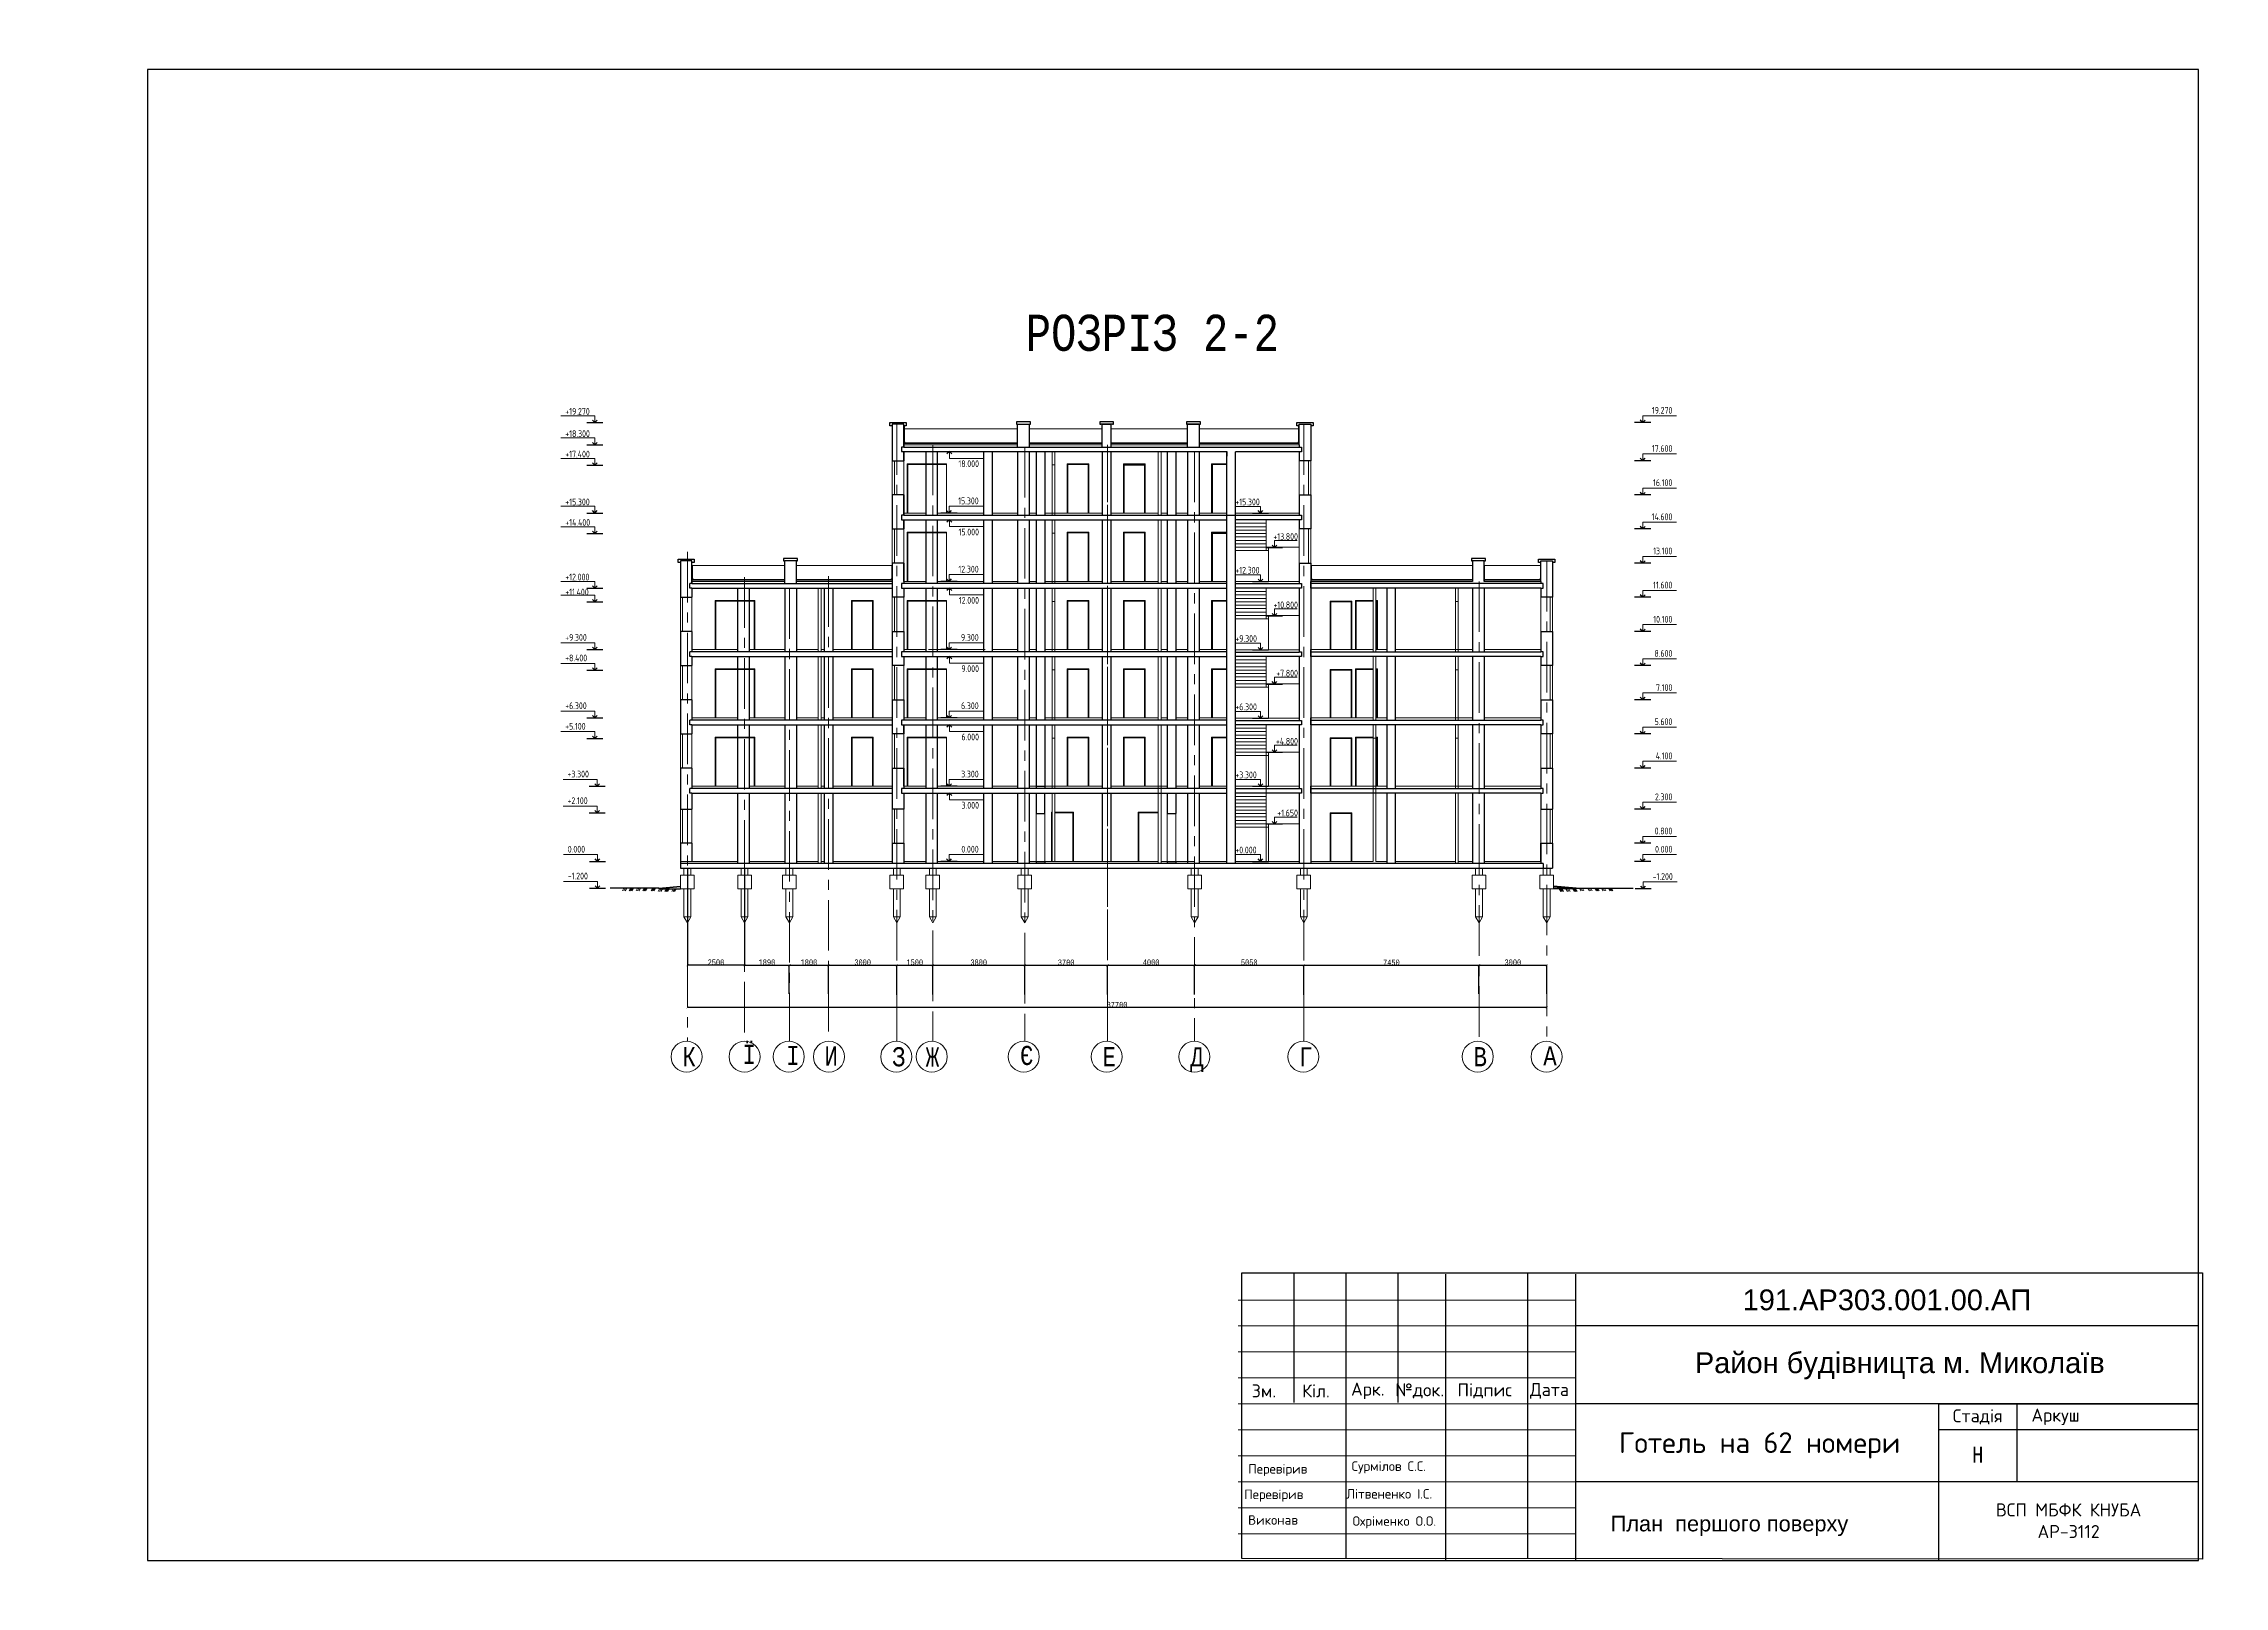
# Model space of a CAD drawing. Header units: millimetres. Extents: x -689206 to 4969298, y -1019800 to 703299.
# Drawn here: x 179522 to 275346, y -492310 to -424549 of the extents above; entities that cross this region are included whole.
import ezdxf

# ---------------------------------------------------------------- set-up
doc = ezdxf.new("R2010")
doc.units = ezdxf.units.MM
doc.linetypes.add('осеваяX2', pattern=[101.6, 63.5, -12.7, 12.7, -12.7])
doc.layers.add('внешняярамка', color=7, linetype='Continuous', lineweight=5, plot=False)
for name, color, linetype, lineweight in [('Відомість заповнення дверних та віконних прорізів', 7, 'Continuous', 5), ('РАЗМЕРЫ', 7, 'Continuous', 9), ('Штамп', 7, 'Continuous', 5)]:
    doc.layers.add(name, color=color, linetype=linetype, lineweight=lineweight)
for name, color, linetype in [('разрез1-1', 7, 'Continuous'), ('разрез2-2', 7, 'Continuous'), ('сетка', 104, 'Continuous')]:
    doc.layers.add(name, color=color, linetype=linetype)
doc.styles.get("Standard").update_dxf_attribs({"font": 'arial.ttf'})
doc.styles.add('Аннотативный', font='isocteur.ttf', dxfattribs={"width": 0.7, "height": 250})
doc.dimstyles.new('Аннотативный', dxfattribs={"dimscale": 0, "dimtxt": 250, "dimasz": 100, "dimexe": 1.25, "dimexo": 0.625, "dimtad": 1, "dimdec": 0, "dimtxsty": 'Аннотативный', "dimblk": 'ARCHTICK', "dimcen": 2.5, "dimadec": 0, "dimazin": 0, "dimtfac": 1, "dimtdec": 0, "dimtmove": 0, "dimatfit": 3, "dimfxl": 1, "dimarcsym": 0})

msp = doc.modelspace()

# ---------------------------------------------------------------- texts
at = {"layer": 'Відомість заповнення дверних та віконних прорізів', "ltscale": 50, "insert": (222676.2, -436455.9), "char_height": 1586.63, "width": 32838.694, "attachment_point": 1, "style": 'Аннотативный'}
msp.add_mtext('РОЗРІЗ 2-2', dxfattribs=at)
at = {"layer": 'РАЗМЕРЫ', "lineweight": 5, "ltscale": 35, "char_height": 841.3, "width": 7009.377, "attachment_point": 1, "style": 'Аннотативный'}
for s, insert in [('Ї', (210231.8, -468518.6)), ('І', (212153, -468570.8)), ('Є', (222426.6, -468570.8)), ('К', (207590.2, -468626.4)), ('И', (213833.2, -468597)), ('З', (216803, -468626.9)), ('Ж', (218282.2, -468638)), ('Е', (226048.2, -468626.2)), ('Д', (229900.2, -468627.2)), ('Г', (234689.1, -468627)), ('В', (242356.1, -468625.2)), ('А', (245418, -468589.8))]:
    msp.add_mtext(s, dxfattribs=dict(at, insert=insert))
at = {"layer": 'разрез1-1', "lineweight": 30, "char_height": 297.819, "width": 1508.774, "style": 'Аннотативный'}
for s, insert, attachment_point in [('{\\fISOCPEUR|b0|i0|c204|p34;+19.270\\fISOCPEUR|b0|i0|c0|p34; }', (202446, -440555.8), 1), ('{\\fISOCPEUR|b0|i0|c204|p34;19.270\\fISOCPEUR|b0|i0|c0|p34; }', (251091, -440507.7), 3), ('{\\fISOCPEUR|b0|i0|c204|p34;+18.300\\fISOCPEUR|b0|i0|c0|p34; }', (202446, -441530.8), 1), ('{\\fISOCPEUR|b0|i0|c204|p34;+17.400\\fISOCPEUR|b0|i0|c0|p34; }', (202446, -442430.8), 1), ('{\\fISOCPEUR|b0|i0|c204|p34;17.600\\fISOCPEUR|b0|i0|c0|p34; }', (251091, -442182.7), 3), ('{\\fISOCPEUR|b0|i0|c204|p34;18.000\\fISOCPEUR|b0|i0|c0|p34; }', (220623.7, -443149.6), 9), ('{\\fISOCPEUR|b0|i0|c204|p34;+15.300\\fISOCPEUR|b0|i0|c0|p34; }', (202446, -444530.8), 1), ('{\\fISOCPEUR|b0|i0|c204|p34;15.300\\fISOCPEUR|b0|i0|c0|p34; }', (220609.7, -444482.7), 3), ('{\\fISOCPEUR|b0|i0|c204|p34;16.100\\fISOCPEUR|b0|i0|c0|p34; }', (251091, -443682.7), 3), ('{\\fISOCPEUR|b0|i0|c204|p34;+14.400\\fISOCPEUR|b0|i0|c0|p34; }', (202446, -445430.8), 1), ('{\\fISOCPEUR|b0|i0|c204|p34;14.600\\fISOCPEUR|b0|i0|c0|p34; }', (251091, -445182.7), 3), ('{\\fISOCPEUR|b0|i0|c204|p34;15.000\\fISOCPEUR|b0|i0|c0|p34; }', (220623.7, -446149.6), 9), ('{\\fISOCPEUR|b0|i0|c204|p34;12.300\\fISOCPEUR|b0|i0|c0|p34; }', (220609.7, -447482.7), 3), ('{\\fISOCPEUR|b0|i0|c204|p34;13.100\\fISOCPEUR|b0|i0|c0|p34; }', (251091, -446682.7), 3), ('{\\fISOCPEUR|b0|i0|c204|p34;+12.000\\fISOCPEUR|b0|i0|c0|p34; }', (202446, -447830.8), 1), ('{\\fISOCPEUR|b0|i0|c204|p34;11.600\\fISOCPEUR|b0|i0|c0|p34; }', (251091, -448182.7), 3), ('{\\fISOCPEUR|b0|i0|c204|p34;+11.400\\fISOCPEUR|b0|i0|c0|p34; }', (202446, -448488.3), 1), ('{\\fISOCPEUR|b0|i0|c204|p34;12.000\\fISOCPEUR|b0|i0|c0|p34; }', (220623.7, -449149.6), 9), ('{\\fISOCPEUR|b0|i0|c204|p34;10.100\\fISOCPEUR|b0|i0|c0|p34; }', (251091, -449682.7), 3), ('{\\fISOCPEUR|b0|i0|c204|p34;+9.300\\fISOCPEUR|b0|i0|c0|p34; }', (202439.9, -450482.7), 1), ('{\\fISOCPEUR|b0|i0|c204|p34;9.300\\fISOCPEUR|b0|i0|c0|p34; }', (220609.7, -450482.7), 3), ('{\\fISOCPEUR|b0|i0|c204|p34;8.600\\fISOCPEUR|b0|i0|c0|p34; }', (251091, -451182.7), 3), ('{\\fISOCPEUR|b0|i0|c204|p34;+8.400\\fISOCPEUR|b0|i0|c0|p34; }', (202439.9, -451382.7), 1), ('{\\fISOCPEUR|b0|i0|c204|p34;9.000\\fISOCPEUR|b0|i0|c0|p34; }', (220623.7, -452149.6), 9), ('{\\fISOCPEUR|b0|i0|c204|p34;7.100\\fISOCPEUR|b0|i0|c0|p34; }', (251091, -452682.7), 3), ('{\\fISOCPEUR|b0|i0|c204|p34;+6.300\\fISOCPEUR|b0|i0|c0|p34; }', (202439.9, -453482.7), 1), ('{\\fISOCPEUR|b0|i0|c204|p34;6.300\\fISOCPEUR|b0|i0|c0|p34; }', (220609.7, -453482.7), 3), ('{\\fISOCPEUR|b0|i0|c204|p34;5.600\\fISOCPEUR|b0|i0|c0|p34; }', (251091, -454182.7), 3), ('{\\fISOCPEUR|b0|i0|c204|p34;+5.100\\fISOCPEUR|b0|i0|c0|p34; }', (202439.9, -454382.7), 1), ('{\\fISOCPEUR|b0|i0|c204|p34;6.000\\fISOCPEUR|b0|i0|c0|p34; }', (220623.7, -455149.6), 9), ('{\\fISOCPEUR|b0|i0|c204|p34;4.100\\fISOCPEUR|b0|i0|c0|p34; }', (251091, -455682.7), 3), ('{\\fISOCPEUR|b0|i0|c204|p34;4.100\\fISOCPEUR|b0|i0|c0|p34; }', (251091, -455682.7), 3), ('{\\fISOCPEUR|b0|i0|c204|p34;+3.300\\fISOCPEUR|b0|i0|c0|p34; }', (202541.8, -456482.7), 1), ('{\\fISOCPEUR|b0|i0|c204|p34;3.300\\fISOCPEUR|b0|i0|c0|p34; }', (220609.7, -456482.7), 3), ('{\\fISOCPEUR|b0|i0|c204|p34;+2.100\\fISOCPEUR|b0|i0|c0|p34; }', (202541.8, -457652.7), 1), ('{\\fISOCPEUR|b0|i0|c204|p34;3.000\\fISOCPEUR|b0|i0|c0|p34; }', (220623.7, -458149.6), 9), ('{\\fISOCPEUR|b0|i0|c204|p34;2.300\\fISOCPEUR|b0|i0|c0|p34; }', (251091, -457482.7), 3), ('{\\fISOCPEUR|b0|i0|c204|p34;0.800\\fISOCPEUR|b0|i0|c0|p34; }', (251091, -458982.7), 3), ('{\\fISOCPEUR|b0|i0|c204|p34;0.000\\fISOCPEUR|b0|i0|c0|p34; }', (202553.4, -459782.7), 1), ('{\\fISOCPEUR|b0|i0|c204|p34;0.000\\fISOCPEUR|b0|i0|c0|p34; }', (220609.7, -459782.7), 3), ('{\\fISOCPEUR|b0|i0|c204|p34;0.000\\fISOCPEUR|b0|i0|c0|p34; }', (251091, -459782.7), 3), ('{\\fISOCPEUR|b0|i0|c204|p34;-1.200\\fISOCPEUR|b0|i0|c0|p34; }', (202553.4, -460962.7), 1), ('{\\fISOCPEUR|b0|i0|c204|p34;-1.200\\fISOCPEUR|b0|i0|c0|p34; }', (251110.5, -460983.4), 3)]:
    msp.add_mtext(s, dxfattribs=dict(at, insert=insert, attachment_point=attachment_point))
at = {"layer": 'разрез2-2', "lineweight": 30, "char_height": 297.819, "width": 1508.774, "style": 'Аннотативный'}
for s, insert, attachment_point in [('{\\fISOCPEUR|b0|i0|c204|p34;+15.300\\fISOCPEUR|b0|i0|c0|p34; }', (231887.5, -444529.3), 1), ('{\\fISOCPEUR|b0|i0|c204|p34;+13.800\\fISOCPEUR|b0|i0|c0|p34; }', (234638.7, -446051.4), 3), ('{\\fISOCPEUR|b0|i0|c204|p34;+12.300\\fISOCPEUR|b0|i0|c0|p34; }', (231887.5, -447529.3), 1), ('{\\fISOCPEUR|b0|i0|c204|p34;+10.800\\fISOCPEUR|b0|i0|c0|p34; }', (234638.7, -449051.4), 3), ('{\\fISOCPEUR|b0|i0|c204|p34;+9.300\\fISOCPEUR|b0|i0|c0|p34; }', (231887.5, -450529.3), 1), ('{\\fISOCPEUR|b0|i0|c204|p34;+7.800\\fISOCPEUR|b0|i0|c0|p34; }', (234638.7, -452051.4), 3), ('{\\fISOCPEUR|b0|i0|c204|p34;+6.300\\fISOCPEUR|b0|i0|c0|p34; }', (231887.5, -453529.3), 1), ('{\\fISOCPEUR|b0|i0|c204|p34;+4.800\\fISOCPEUR|b0|i0|c0|p34; }', (234638.7, -455040), 3), ('{\\fISOCPEUR|b0|i0|c204|p34;+3.300\\fISOCPEUR|b0|i0|c0|p34; }', (231887.5, -456517.9), 1), ('{\\fISOCPEUR|b0|i0|c204|p34;+1.650\\fISOCPEUR|b0|i0|c0|p34; }', (234638.7, -458190), 3), ('{\\fISOCPEUR|b0|i0|c204|p34;+0.000\\fISOCPEUR|b0|i0|c0|p34; }', (231887.5, -459817.9), 1)]:
    msp.add_mtext(s, dxfattribs=dict(at, insert=insert, attachment_point=attachment_point))
at = {"layer": 'Штамп'}
for s, width, heights, insert, char_height, attachment_point in [('191.АР303.001.00.АП', 27372.729, [0], (260517.7, -479732.3), 912.424, 5), ('Район будівницта м. Миколаїв', 28044.588, [0], (261083, -482623.6), 912.424, 5), ('\\pxqc;{\\fISOCPEUR|b0|i0|c204|p34;Зм.}', 2281.061, [0], (233144.9, -483724.1), 570.265, 5), ('\\pxqc;{\\fISOCPEUR|b0|i0|c204|p34;Кіл.}', 2281.061, [0], (235426, -483724.1), 570.265, 5), ('\\pxqc;{\\fISOCPEUR|b0|i0|c204|p34;Арк.}', 2281.061, [0], (237707, -483724.1), 570.265, 5), ('\\pxqc;{\\fISOCPEUR|b0|i0|c204|p34;№док.}', 2281.061, [0], (239988.1, -483724.1), 570.265, 5), ('\\pxqc;{\\fISOCPEUR|b0|i0|c204|p34;Підпис}', 3421.591, [0], (242839.4, -483724.1), 570.265, 5), ('\\pxqc;{\\fISOCPEUR|b0|i0|c204|p34;Дата}', 2281.061, [0], (245690.8, -483724.1), 570.265, 5), ('\\pxqc;{\\fISOCPEUR|b0|i0|c204|p34;Стадія}', 3421.591, [0], (264509.5, -484864.7), 570.265, 5), ('\\pxqc;{\\fISOCPEUR|b0|i0|c204|p34;Аркуш}', 3421.591, [0], (267931.1, -484864.7), 570.265, 5), ('\\pxqc;{\\fISOCPEUR|b0|i0|c204|p34;Готель на 62 номери}', 15841.615, [0], (254923.3, -486118.8), 912.424, 5), ('\\pxql;{\\fISOCPEUR|b0|i0|c204|p34;Перевірив}', 4562.121, [0], (234737, -487204.6), 418.152, 5), ('\\pxql;{\\fISOCPEUR|b0|i0|c204|p34;Сурмілов С.С.}', 4562.121, [0], (239279.5, -487086.9), 418.152, 5), ('\\pxql;{\\fISOCPEUR|b0|i0|c204|p34;Перевірив}', 4562.121, [0], (234560.3, -488325.5), 418.152, 5), ('\\pxql;{\\fISOCPEUR|b0|i0|c204|p34;Літвененко І.С.}', 4562.121, [0], (239043.9, -488247), 418.152, 5), ('\\pxqc;{\\fISOCPEUR|b0|i0|c204|p34;ВСП МБФК КНУБА^JАР-3112}', 11405.304, [0], (274204, -489426.8), 570.265, 6), ('\\pxql;{\\fISOCPEUR|b0|i0|c204|p34;Виконав}', 4562.121, [0], (234728.1, -489394.8), 418.152, 5), ('\\pxql;{\\fISOCPEUR|b0|i0|c204|p34;Охріменко О.О.}', 4562.121, [0], (239318.8, -489497.6), 418.152, 5), ('\\pxqc;План  першого поверху', 13281.895, [2706.9], (253598.8, -489655.9), 684.44, 5)]:
    msp.add_mtext_dynamic_manual_height_columns(s, width=width, gutter_width=2851.3, heights=heights, dxfattribs=dict(at, insert=insert, char_height=char_height, attachment_point=attachment_point))
at = {"layer": 'Штамп', "insert": (266220.3, -486521.5), "char_height": 696.92, "width": 3421.591, "attachment_point": 6, "style": 'Аннотативный'}
msp.add_mtext('\\pxqc;Н', dxfattribs=at)

# ---------------------------------------------------------------- blocks, each defined once
blk = doc.blocks.new('_ArchTick')
at = {"color": 0, "linetype": 'ByBlock', "const_width": 0.15}
blk.add_lwpolyline([(-0.5, -0.5), (0.5, 0.5)], dxfattribs=at)
blk = doc.blocks.new('*D3298')
at = {"layer": 'Defpoints', "color": 0, "lineweight": 5, "ltscale": 35, "transparency": 16777216}
for p in [(207810, -460766), (210320, -460766), (207810, -465027)]:
    blk.add_point(p, dxfattribs=at)
at = {"layer": 'РАЗМЕРЫ', "color": 0, "lineweight": -2, "ltscale": 35, "transparency": 16777216}
for p, q in [((207810, -460767), (207810, -465028)), ((210320, -460767), (210320, -465028)), ((210320, -465027), (207810, -465027))]:
    blk.add_line(p, q, dxfattribs=at)
at = {"layer": 'РАЗМЕРЫ', "color": 0, "lineweight": -2, "ltscale": 35, "transparency": 16777216, "xscale": 100, "yscale": 100, "zscale": 100, "rotation": 180}
blk.add_blockref('_ArchTick', (207810, -465027), dxfattribs=at)
at = {"layer": 'РАЗМЕРЫ', "color": 0, "lineweight": -2, "ltscale": 35, "transparency": 16777216, "xscale": 100, "yscale": 100, "zscale": 100}
blk.add_blockref('_ArchTick', (210320, -465027), dxfattribs=at)
at = {"layer": 'РАЗМЕРЫ', "color": 0, "lineweight": 5, "ltscale": 35, "transparency": 16777216, "insert": (209065, -464901), "char_height": 250, "width": 665, "attachment_point": 5, "style": 'Аннотативный'}
blk.add_mtext('2500', dxfattribs=at)
blk = doc.blocks.new('*D3293')
at = {"layer": 'Defpoints', "color": 0, "lineweight": 5, "ltscale": 35, "transparency": 16777216}
for p in [(210320, -465028), (212289, -465028), (212289, -466282)]:
    blk.add_point(p, dxfattribs=at)
at = {"layer": 'РАЗМЕРЫ', "color": 0, "lineweight": -2, "ltscale": 35, "transparency": 16777216}
for p, q in [((210320, -465027), (210320, -465027)), ((210320, -465028), (212289, -465028)), ((212289, -466281), (212289, -465027))]:
    blk.add_line(p, q, dxfattribs=at)
at = {"layer": 'РАЗМЕРЫ', "color": 0, "lineweight": -2, "ltscale": 35, "transparency": 16777216, "xscale": 100, "yscale": 100, "zscale": 100, "rotation": 180}
blk.add_blockref('_ArchTick', (210320, -465028), dxfattribs=at)
at = {"layer": 'РАЗМЕРЫ', "color": 0, "lineweight": -2, "ltscale": 35, "transparency": 16777216, "xscale": 100, "yscale": 100, "zscale": 100}
blk.add_blockref('_ArchTick', (212289, -465028), dxfattribs=at)
at = {"layer": 'РАЗМЕРЫ', "color": 0, "lineweight": 5, "ltscale": 35, "transparency": 16777216, "insert": (211305, -464902), "char_height": 250, "attachment_point": 5, "style": 'Аннотативный'}
blk.add_mtext('1890', dxfattribs=at)
blk = doc.blocks.new('*D3294')
at = {"layer": 'Defpoints', "color": 0, "lineweight": 5, "ltscale": 35, "transparency": 16777216}
for p in [(212289, -465028), (214010, -465028), (214010, -466286)]:
    blk.add_point(p, dxfattribs=at)
at = {"layer": 'РАЗМЕРЫ', "color": 0, "lineweight": -2, "ltscale": 35, "transparency": 16777216}
for p, q in [((212289, -465027), (212289, -465027)), ((212289, -465028), (214010, -465028)), ((214010, -466285), (214010, -465027))]:
    blk.add_line(p, q, dxfattribs=at)
at = {"layer": 'РАЗМЕРЫ', "color": 0, "lineweight": -2, "ltscale": 35, "transparency": 16777216, "xscale": 100, "yscale": 100, "zscale": 100, "rotation": 180}
blk.add_blockref('_ArchTick', (212289, -465028), dxfattribs=at)
at = {"layer": 'РАЗМЕРЫ', "color": 0, "lineweight": -2, "ltscale": 35, "transparency": 16777216, "xscale": 100, "yscale": 100, "zscale": 100}
blk.add_blockref('_ArchTick', (214010, -465028), dxfattribs=at)
at = {"layer": 'РАЗМЕРЫ', "color": 0, "lineweight": 5, "ltscale": 35, "transparency": 16777216, "insert": (213150, -464902), "char_height": 250, "attachment_point": 5, "style": 'Аннотативный'}
blk.add_mtext('1800', dxfattribs=at)
blk = doc.blocks.new('*D3295')
at = {"layer": 'Defpoints', "color": 0, "lineweight": 5, "ltscale": 35, "transparency": 16777216}
for p in [(214010, -465028), (217011, -465028), (217011, -466323)]:
    blk.add_point(p, dxfattribs=at)
at = {"layer": 'РАЗМЕРЫ', "color": 0, "lineweight": -2, "ltscale": 35, "transparency": 16777216}
for p, q in [((214010, -465027), (214010, -465027)), ((214010, -465028), (217011, -465028)), ((217011, -466322), (217011, -465027))]:
    blk.add_line(p, q, dxfattribs=at)
at = {"layer": 'РАЗМЕРЫ', "color": 0, "lineweight": -2, "ltscale": 35, "transparency": 16777216, "xscale": 100, "yscale": 100, "zscale": 100, "rotation": 180}
blk.add_blockref('_ArchTick', (214010, -465028), dxfattribs=at)
at = {"layer": 'РАЗМЕРЫ', "color": 0, "lineweight": -2, "ltscale": 35, "transparency": 16777216, "xscale": 100, "yscale": 100, "zscale": 100}
blk.add_blockref('_ArchTick', (217011, -465028), dxfattribs=at)
at = {"layer": 'РАЗМЕРЫ', "color": 0, "lineweight": 5, "ltscale": 35, "transparency": 16777216, "insert": (215511, -464902), "char_height": 250, "attachment_point": 5, "style": 'Аннотативный'}
blk.add_mtext('3000', dxfattribs=at)
blk = doc.blocks.new('*D3296')
at = {"layer": 'Defpoints', "color": 0, "lineweight": 5, "ltscale": 35, "transparency": 16777216}
for p in [(217011, -465028), (218591, -465028), (218591, -466319)]:
    blk.add_point(p, dxfattribs=at)
at = {"layer": 'РАЗМЕРЫ', "color": 0, "lineweight": -2, "ltscale": 35, "transparency": 16777216}
for p, q in [((217011, -465027), (217011, -465027)), ((217011, -465028), (218591, -465028)), ((218591, -466318), (218591, -465027))]:
    blk.add_line(p, q, dxfattribs=at)
at = {"layer": 'РАЗМЕРЫ', "color": 0, "lineweight": -2, "ltscale": 35, "transparency": 16777216, "xscale": 100, "yscale": 100, "zscale": 100, "rotation": 180}
blk.add_blockref('_ArchTick', (217011, -465028), dxfattribs=at)
at = {"layer": 'РАЗМЕРЫ', "color": 0, "lineweight": -2, "ltscale": 35, "transparency": 16777216, "xscale": 100, "yscale": 100, "zscale": 100}
blk.add_blockref('_ArchTick', (218591, -465028), dxfattribs=at)
at = {"layer": 'РАЗМЕРЫ', "color": 0, "lineweight": 5, "ltscale": 35, "transparency": 16777216, "insert": (217801, -464902), "char_height": 250, "attachment_point": 5, "style": 'Аннотативный'}
blk.add_mtext('1500', dxfattribs=at)
blk = doc.blocks.new('*D3297')
at = {"layer": 'Defpoints', "color": 0, "lineweight": 5, "ltscale": 35, "transparency": 16777216}
for p in [(218591, -465028), (222631, -465028), (222631, -466319)]:
    blk.add_point(p, dxfattribs=at)
at = {"layer": 'РАЗМЕРЫ', "color": 0, "lineweight": -2, "ltscale": 35, "transparency": 16777216}
for p, q in [((218591, -465027), (218591, -465027)), ((218591, -465028), (222631, -465028)), ((222631, -466318), (222631, -465027))]:
    blk.add_line(p, q, dxfattribs=at)
at = {"layer": 'РАЗМЕРЫ', "color": 0, "lineweight": -2, "ltscale": 35, "transparency": 16777216, "xscale": 100, "yscale": 100, "zscale": 100, "rotation": 180}
blk.add_blockref('_ArchTick', (218591, -465028), dxfattribs=at)
at = {"layer": 'РАЗМЕРЫ', "color": 0, "lineweight": -2, "ltscale": 35, "transparency": 16777216, "xscale": 100, "yscale": 100, "zscale": 100}
blk.add_blockref('_ArchTick', (222631, -465028), dxfattribs=at)
at = {"layer": 'РАЗМЕРЫ', "color": 0, "lineweight": 5, "ltscale": 35, "transparency": 16777216, "insert": (220611, -464902), "char_height": 250, "attachment_point": 5, "style": 'Аннотативный'}
blk.add_mtext('3800', dxfattribs=at)
blk = doc.blocks.new('*D3299')
at = {"layer": 'Defpoints', "color": 0, "lineweight": 5, "ltscale": 35, "transparency": 16777216}
for p in [(222631, -465028), (226272, -465032), (226272, -466319)]:
    blk.add_point(p, dxfattribs=at)
at = {"layer": 'РАЗМЕРЫ', "color": 0, "lineweight": -2, "ltscale": 35, "transparency": 16777216}
for p, q in [((222631, -465028), (222631, -465033)), ((222631, -465032), (226272, -465032)), ((226272, -466318), (226272, -465030))]:
    blk.add_line(p, q, dxfattribs=at)
at = {"layer": 'РАЗМЕРЫ', "color": 0, "lineweight": -2, "ltscale": 35, "transparency": 16777216, "xscale": 100, "yscale": 100, "zscale": 100, "rotation": 180}
blk.add_blockref('_ArchTick', (222631, -465032), dxfattribs=at)
at = {"layer": 'РАЗМЕРЫ', "color": 0, "lineweight": -2, "ltscale": 35, "transparency": 16777216, "xscale": 100, "yscale": 100, "zscale": 100}
blk.add_blockref('_ArchTick', (226272, -465032), dxfattribs=at)
at = {"layer": 'РАЗМЕРЫ', "color": 0, "lineweight": 5, "ltscale": 35, "transparency": 16777216, "insert": (224452, -464906), "char_height": 250, "attachment_point": 5, "style": 'Аннотативный'}
blk.add_mtext('3700', dxfattribs=at)
blk = doc.blocks.new('*D3300')
at = {"layer": 'Defpoints', "color": 0, "lineweight": 5, "ltscale": 35, "transparency": 16777216}
for p in [(226272, -465028), (230099, -465028), (230099, -466318)]:
    blk.add_point(p, dxfattribs=at)
at = {"layer": 'РАЗМЕРЫ', "color": 0, "lineweight": -2, "ltscale": 35, "transparency": 16777216}
for p, q in [((226272, -465027), (226272, -465027)), ((226272, -465028), (230099, -465028)), ((230099, -466317), (230099, -465027))]:
    blk.add_line(p, q, dxfattribs=at)
at = {"layer": 'РАЗМЕРЫ', "color": 0, "lineweight": -2, "ltscale": 35, "transparency": 16777216, "xscale": 100, "yscale": 100, "zscale": 100, "rotation": 180}
blk.add_blockref('_ArchTick', (226272, -465028), dxfattribs=at)
at = {"layer": 'РАЗМЕРЫ', "color": 0, "lineweight": -2, "ltscale": 35, "transparency": 16777216, "xscale": 100, "yscale": 100, "zscale": 100}
blk.add_blockref('_ArchTick', (230099, -465028), dxfattribs=at)
at = {"layer": 'РАЗМЕРЫ', "color": 0, "lineweight": 5, "ltscale": 35, "transparency": 16777216, "insert": (228186, -464902), "char_height": 250, "attachment_point": 5, "style": 'Аннотативный'}
blk.add_mtext('4000', dxfattribs=at)
blk = doc.blocks.new('*D3301')
at = {"layer": 'Defpoints', "color": 0, "lineweight": 5, "ltscale": 35, "transparency": 16777216}
for p in [(230099, -465028), (234894, -465028), (234894, -466323)]:
    blk.add_point(p, dxfattribs=at)
at = {"layer": 'РАЗМЕРЫ', "color": 0, "lineweight": -2, "ltscale": 35, "transparency": 16777216}
for p, q in [((230099, -465027), (230099, -465027)), ((230099, -465028), (234894, -465028)), ((234894, -466322), (234894, -465027))]:
    blk.add_line(p, q, dxfattribs=at)
at = {"layer": 'РАЗМЕРЫ', "color": 0, "lineweight": -2, "ltscale": 35, "transparency": 16777216, "xscale": 100, "yscale": 100, "zscale": 100, "rotation": 180}
blk.add_blockref('_ArchTick', (230099, -465028), dxfattribs=at)
at = {"layer": 'РАЗМЕРЫ', "color": 0, "lineweight": -2, "ltscale": 35, "transparency": 16777216, "xscale": 100, "yscale": 100, "zscale": 100}
blk.add_blockref('_ArchTick', (234894, -465028), dxfattribs=at)
at = {"layer": 'РАЗМЕРЫ', "color": 0, "lineweight": 5, "ltscale": 35, "transparency": 16777216, "insert": (232497, -464902), "char_height": 250, "attachment_point": 5, "style": 'Аннотативный'}
blk.add_mtext('5050', dxfattribs=at)
blk = doc.blocks.new('*D3290')
at = {"layer": 'Defpoints', "color": 0, "lineweight": 5, "ltscale": 35, "transparency": 16777216}
for p in [(234894, -465028), (242593, -465031), (242593, -466284)]:
    blk.add_point(p, dxfattribs=at)
at = {"layer": 'РАЗМЕРЫ', "color": 0, "lineweight": -2, "ltscale": 35, "transparency": 16777216}
for p, q in [((234894, -465028), (234894, -465033)), ((234894, -465031), (242593, -465031)), ((242593, -466284), (242593, -465030))]:
    blk.add_line(p, q, dxfattribs=at)
at = {"layer": 'РАЗМЕРЫ', "color": 0, "lineweight": -2, "ltscale": 35, "transparency": 16777216, "xscale": 100, "yscale": 100, "zscale": 100, "rotation": 180}
blk.add_blockref('_ArchTick', (234894, -465031), dxfattribs=at)
at = {"layer": 'РАЗМЕРЫ', "color": 0, "lineweight": -2, "ltscale": 35, "transparency": 16777216, "xscale": 100, "yscale": 100, "zscale": 100}
blk.add_blockref('_ArchTick', (242593, -465031), dxfattribs=at)
at = {"layer": 'РАЗМЕРЫ', "color": 0, "lineweight": 5, "ltscale": 35, "transparency": 16777216, "insert": (238744, -464906), "char_height": 250, "attachment_point": 5, "style": 'Аннотативный'}
blk.add_mtext('7450', dxfattribs=at)
blk = doc.blocks.new('*D3291')
at = {"layer": 'Defpoints', "color": 0, "lineweight": 5, "ltscale": 35, "transparency": 16777216}
for p in [(242593, -465028), (245569, -465028), (245569, -466291)]:
    blk.add_point(p, dxfattribs=at)
at = {"layer": 'РАЗМЕРЫ', "color": 0, "lineweight": -2, "ltscale": 35, "transparency": 16777216}
for p, q in [((242593, -465027), (242593, -465027)), ((242593, -465028), (245569, -465028)), ((245569, -466290), (245569, -465027))]:
    blk.add_line(p, q, dxfattribs=at)
at = {"layer": 'РАЗМЕРЫ', "color": 0, "lineweight": -2, "ltscale": 35, "transparency": 16777216, "xscale": 100, "yscale": 100, "zscale": 100, "rotation": 180}
blk.add_blockref('_ArchTick', (242593, -465028), dxfattribs=at)
at = {"layer": 'РАЗМЕРЫ', "color": 0, "lineweight": -2, "ltscale": 35, "transparency": 16777216, "xscale": 100, "yscale": 100, "zscale": 100}
blk.add_blockref('_ArchTick', (245569, -465028), dxfattribs=at)
at = {"layer": 'РАЗМЕРЫ', "color": 0, "lineweight": 5, "ltscale": 35, "transparency": 16777216, "insert": (244081, -464902), "char_height": 250, "attachment_point": 5, "style": 'Аннотативный'}
blk.add_mtext('3000', dxfattribs=at)
blk = doc.blocks.new('*D3292')
at = {"layer": 'Defpoints', "color": 0, "lineweight": 5, "ltscale": 35, "transparency": 16777216}
for p in [(207810, -466891), (207810, -466891), (245569, -466891)]:
    blk.add_point(p, dxfattribs=at)
at = {"layer": 'РАЗМЕРЫ', "color": 0, "lineweight": -2, "ltscale": 35, "transparency": 16777216}
for p, q in [((207810, -466890), (207810, -466890)), ((245569, -466891), (207810, -466891)), ((245569, -466890), (245569, -466890))]:
    blk.add_line(p, q, dxfattribs=at)
at = {"layer": 'РАЗМЕРЫ', "color": 0, "lineweight": -2, "ltscale": 35, "transparency": 16777216, "xscale": 100, "yscale": 100, "zscale": 100, "rotation": 180}
blk.add_blockref('_ArchTick', (207810, -466891), dxfattribs=at)
at = {"layer": 'РАЗМЕРЫ', "color": 0, "lineweight": -2, "ltscale": 35, "transparency": 16777216, "xscale": 100, "yscale": 100, "zscale": 100}
blk.add_blockref('_ArchTick', (245569, -466891), dxfattribs=at)
at = {"layer": 'РАЗМЕРЫ', "color": 0, "lineweight": 5, "ltscale": 35, "transparency": 16777216, "insert": (226689, -466765), "char_height": 250, "attachment_point": 5, "style": 'Аннотативный'}
blk.add_mtext('37700', dxfattribs=at)

# ---------------------------------------------------------------- dimensions: what is measured, and where the dimension line sits
at = {"layer": 'РАЗМЕРЫ', "lineweight": 5, "ltscale": 35}
for base, p1, p2, text, picture, middle in [((207809.8, -465026.6), (210319.8, -460766.1), (207809.8, -460766.1), '2500', '*D3298', (209064.8, -465026.6)), ((226271.8, -465031.7), (222631.3, -465027.8), (226271.8, -466319.1), '3700', '*D3299', (224451.6, -465031.7)), ((242593.4, -465031.3), (234893.8, -465027.8), (242593.4, -466284.2), '7450', '*D3290', (238743.6, -465031.3))]:
    dim = msp.add_linear_dim(base=base, p1=p1, p2=p2, text=text, dimstyle='Аннотативный', dxfattribs=at)
    dim.commit()
    dim.dimension.update_dxf_attribs({"geometry": picture, "text_midpoint": middle, "dimtype": 160})
for base, p1, p2, text, picture, middle in [((212289.3, -465027.8), (210319.8, -465027.8), (212289.3, -466281.8), '1890', '*D3293', (211304.6, -464902.2)), ((214009.8, -465027.8), (212289.3, -465027.8), (214009.8, -466285.9), '1800', '*D3294', (213149.6, -464902.2)), ((217011.3, -465027.8), (214009.8, -465027.8), (217011.3, -466322.9), '3000', '*D3295', (215510.6, -464902.2)), ((218591.4, -465027.8), (217011.3, -465027.8), (218591.4, -466319.1), '1500', '*D3296', (217801.4, -464902.2)), ((222631.3, -465027.8), (218591.4, -465027.8), (222631.3, -466318.6), '3800', '*D3297', (220611.4, -464902.2)), ((230099.3, -465027.8), (226271.8, -465027.8), (230099.3, -466317.8), '4000', '*D3300', (228185.6, -464902.2)), ((234893.8, -465027.8), (230099.3, -465027.8), (234893.8, -466322.9), '5050', '*D3301', (232496.6, -464902.2)), ((245568.8, -465027.8), (242593.4, -465027.8), (245568.8, -466290.8), '3000', '*D3291', (244081.1, -464902.2)), ((207809.8, -466891.1), (245568.8, -466891.1), (207809.8, -466891.1), '37700', '*D3292', (226689.3, -466765.5))]:
    dim = msp.add_linear_dim(base=base, p1=p1, p2=p2, text=text, dimstyle='Аннотативный', dxfattribs=at)
    dim.commit()
    dim.dimension.update_dxf_attribs({"geometry": picture, "text_midpoint": middle})

# ---------------------------------------------------------------- linework, layer by layer
at = {"layer": 'внешняярамка', "lineweight": 5, "ltscale": 50, "const_width": 2.28}
msp.add_lwpolyline([(179523.2, -492309.2), (275344.7, -492309.2), (275344.7, -424549.6), (179523.2, -424549.6), (179523.2, -492309.2)], dxfattribs=at)
at = {"layer": 'РАЗМЕРЫ', "linetype": 'ByBlock', "lineweight": 30, "ltscale": 35}
for p, q in [((216711.3, -441266.1), (216711.3, -441191.1)), ((216711.3, -441191.1), (217321.3, -441191.1)), ((216711.3, -441341.1), (216711.3, -441266.1)), ((216811.3, -441341.1), (216711.3, -441341.1)), ((217321.3, -441191.1), (217421.3, -441191.1)), ((217421.3, -441341.1), (217321.3, -441341.1)), ((217421.3, -441191.1), (217421.3, -441341.1)), ((234593.8, -441266.1), (234593.8, -441191.1)), ((234593.8, -441191.1), (235203.8, -441191.1)), ((234593.8, -441341.1), (234593.8, -441266.1)), ((234693.8, -441341.1), (234593.8, -441341.1)), ((235203.8, -441191.1), (235303.8, -441191.1)), ((235303.8, -441341.1), (235203.8, -441341.1)), ((235303.8, -441191.1), (235303.8, -441341.1)), ((207399.8, -447266.1), (207399.8, -447191.1)), ((207399.8, -447191.1), (208009.8, -447191.1)), ((207399.8, -447341.1), (207399.8, -447266.1)), ((207499.8, -447341.1), (207399.8, -447341.1)), ((208009.8, -447191.1), (208109.8, -447191.1)), ((208109.8, -447341.1), (208009.8, -447341.1)), ((208109.8, -447191.1), (208109.8, -447341.1)), ((245213.8, -447266.1), (245213.8, -447191.1)), ((245213.8, -447191.1), (245823.8, -447191.1)), ((245213.8, -447341.1), (245213.8, -447266.1)), ((245313.8, -447341.1), (245213.8, -447341.1)), ((245823.8, -447191.1), (245923.8, -447191.1)), ((245923.8, -447341.1), (245823.8, -447341.1)), ((245923.8, -447191.1), (245923.8, -447341.1))]:
    msp.add_line(p, q, dxfattribs=at)
at = {"layer": 'РАЗМЕРЫ', "lineweight": 30, "ltscale": 35}
for p, q in [((217321.3, -441266.1), (216811.3, -441266.1)), ((216811.3, -441266.1), (216811.3, -441466.1)), ((216811.3, -441466.1), (216811.3, -442866.1)), ((217321.3, -442166.1), (217321.3, -441266.1)), ((217321.3, -441466.1), (217321.3, -442266.1)), ((217321.3, -442266.1), (217321.3, -441466.1)), ((222321.3, -442268), (222321.3, -441266.1)), ((222321.3, -441266.1), (222831.3, -441266.1)), ((222831.3, -441266.1), (222831.3, -442268.1)), ((229791.3, -442270.7), (229791.3, -441266.1)), ((229791.3, -441266.1), (230301.3, -441266.1)), ((230301.3, -441266.1), (230301.3, -442270.9)), ((234693.8, -442166.1), (234693.8, -441266.1)), ((234693.8, -441266.1), (235203.8, -441266.1)), ((235203.8, -441266.1), (235203.8, -442166.1)), ((217321.3, -442266.1), (217211.3, -442266.1)), ((217211.3, -442266.1), (217211.3, -442466.1)), ((217211.3, -442466.1), (217321.3, -442466.1)), ((217321.3, -442266.1), (234693.8, -442272.5)), ((217321.3, -442466.1), (217321.3, -442866.1)), ((217321.3, -442866.1), (217321.3, -442466.1)), ((217321.3, -442866.1), (217321.3, -442466.1)), ((217321.3, -442466.1), (231513.8, -442466.1)), ((217321.3, -442866.1), (217321.3, -442666.1)), ((218281.4, -442466.1), (218281.4, -445266.1)), ((218791.4, -442466.1), (218791.4, -445266.1)), ((220821.3, -442466.1), (220821.3, -445266.1)), ((221201.3, -442466.1), (221201.3, -445266.1)), ((222321.3, -442466.1), (222321.3, -445266.1)), ((222831.3, -442466.1), (222831.3, -445266.1)), ((223142.3, -442466.1), (223142.3, -445266.1)), ((223522.3, -442466.1), (223522.3, -445266.1)), ((226041.8, -442466.1), (226041.8, -445266.1)), ((226421.8, -442466.1), (226421.8, -445266.1)), ((228891.8, -442466.1), (228891.8, -445266.1)), ((229271.8, -442466.1), (229271.8, -445266.1)), ((229791.3, -442466.1), (229791.3, -445266.1)), ((230301.3, -442466.1), (230301.3, -445266.1)), ((231513.8, -442466.1), (231513.8, -442666.1)), ((231513.8, -442666.1), (231513.8, -442466.1)), ((231513.8, -460566.1), (231513.8, -442666.1)), ((231893.8, -460566.1), (231893.8, -442472.5)), ((234693.8, -442166.1), (234693.8, -442272.5)), ((234693.8, -442272.5), (234793.8, -442272.5)), ((234693.8, -442472.5), (234693.8, -442866.1)), ((234793.8, -442472.5), (234693.8, -442472.5)), ((234793.8, -442272.5), (234793.8, -442472.5)), ((235203.8, -442166.1), (235203.8, -442366.1)), ((235203.8, -442366.1), (235203.8, -442866.1)), ((216811.3, -442866.1), (217321.3, -442866.1)), ((235203.8, -442866.1), (234693.8, -442866.1)), ((216811.3, -444366.1), (216811.3, -445866.1)), ((217321.3, -444366.1), (216811.3, -444366.1)), ((217321.3, -444366.1), (217321.3, -445266.1)), ((217321.3, -445266.1), (217321.3, -444366.1)), ((217321.3, -445166.1), (217321.3, -444366.1)), ((217321.3, -445166.1), (217321.3, -444366.1)), ((234693.8, -444366.1), (234693.8, -445266.1)), ((234693.8, -444366.1), (235203.8, -444366.1)), ((235203.8, -444366.1), (235203.8, -445866.1)), ((217321.3, -445266.1), (217211.3, -445266.1)), ((217211.3, -445266.1), (217211.3, -445466.1)), ((217211.3, -445466.1), (217321.3, -445466.1)), ((217321.3, -445266.1), (234693.8, -445266.1)), ((217321.3, -445466.1), (217321.3, -445866.1)), ((217321.3, -445666.1), (217321.3, -445466.1)), ((217321.3, -445866.1), (217321.3, -445466.1)), ((217321.3, -445466.1), (231513.8, -445466.1)), ((218281.4, -445466.1), (218281.4, -448266.1)), ((218791.4, -445466.1), (218791.4, -448266.1)), ((220821.3, -445466.1), (220821.3, -448266.1)), ((221201.3, -445466.1), (221201.3, -448266.1)), ((222321.3, -445466.1), (222321.3, -448266.1)), ((222831.3, -445466.1), (222831.3, -448266.1)), ((223142.3, -445466.1), (223142.3, -448266.1)), ((223522.3, -445466.1), (223522.3, -448266.1)), ((226041.8, -445466.1), (226041.8, -448266.1)), ((226421.8, -445466.1), (226421.8, -448266.1)), ((228891.8, -445466.1), (228891.8, -448266.1)), ((229271.8, -445466.1), (229271.8, -448266.1)), ((229791.3, -445466.1), (229791.3, -448266.1)), ((230301.3, -445466.1), (230301.3, -448266.1)), ((231513.8, -445466.1), (231513.8, -445166.1)), ((234693.8, -445266.1), (234793.8, -445266.1)), ((234693.8, -445466.1), (234693.8, -445866.1)), ((234793.8, -445466.1), (234693.8, -445466.1)), ((234793.8, -445266.1), (234793.8, -445466.1)), ((216811.3, -445866.1), (217321.3, -445866.1)), ((235203.8, -445866.1), (234693.8, -445866.1)), ((207501.8, -447266.1), (207501.8, -448866.1)), ((208009.8, -447266.1), (207501.8, -447266.1)), ((208009.8, -448266.1), (208009.8, -447266.1)), ((208009.8, -447466.1), (208009.8, -448266.1)), ((212089.3, -448266.1), (212089.3, -447266.1)), ((212599.3, -447266.1), (212089.3, -447266.1)), ((212599.3, -448266.1), (212599.3, -447266.1)), ((216811.3, -447366.1), (216811.3, -448866.1)), ((217321.3, -447366.1), (216811.3, -447366.1)), ((217321.3, -447366.1), (217321.3, -448266.1)), ((217321.3, -448166.1), (217321.3, -447366.1)), ((234693.8, -447366.1), (234693.8, -448266.1)), ((234693.8, -447366.1), (235203.8, -447366.1)), ((235203.8, -447366.1), (235203.8, -460566.1)), ((242313.8, -447466.1), (242313.8, -448166.1)), ((242823.8, -447466.1), (242823.8, -448166.1)), ((245313.8, -448166.1), (245313.8, -447466.1)), ((245823.8, -447466.1), (245823.8, -448866.1)), ((208009.8, -448266.1), (207909.8, -448267.5)), ((207909.8, -448466.1), (207909.8, -448267.5)), ((208009.8, -448166.1), (208009.8, -448266.1)), ((208009.8, -448266.1), (216811.3, -448266.1)), ((217321.3, -448266.1), (217211.3, -448266.1)), ((217211.3, -448266.1), (217211.3, -448466.1)), ((231513.8, -448266.1), (217321.3, -448266.1)), ((231513.8, -448466.1), (231513.8, -448166.1)), ((234693.8, -448266.1), (234793.8, -448266.1)), ((234793.8, -448266.1), (234793.8, -448466.1)), ((235203.8, -448466.1), (235203.8, -448166.1)), ((245313.8, -448266.1), (235203.8, -448266.1)), ((245313.8, -448166.1), (245313.8, -448266.1)), ((245313.8, -448166.1), (245313.8, -448266.1)), ((245413.8, -448266.1), (245313.8, -448266.1)), ((245413.8, -448466.1), (245413.8, -448266.1)), ((207501.8, -448866.1), (208009.8, -448866.1)), ((208009.8, -448466.1), (207909.8, -448466.1)), ((208009.8, -448466.1), (208009.8, -448866.1)), ((208009.8, -448466.1), (216811.3, -448466.1)), ((210009.8, -448466.1), (210009.8, -449006.1)), ((210009.8, -449036.1), (210009.8, -451266.1)), ((210519.8, -448466.1), (210519.8, -449006.1)), ((210519.8, -449036.1), (210519.8, -451266.1)), ((212089.3, -448466.1), (212089.3, -451266.1)), ((212599.3, -448466.1), (212599.2, -451266.1)), ((213819.8, -448466.1), (213819.8, -451266.1)), ((214199.8, -448466.1), (214199.8, -451266.1)), ((217321.3, -448866.1), (216811.3, -448866.1)), ((217211.3, -448466.1), (217321.3, -448466.1)), ((217321.3, -448466.1), (217321.3, -448866.1)), ((217321.3, -448466.1), (231513.8, -448466.1)), ((218281.4, -448466.1), (218281.4, -451266.1)), ((218791.4, -448466.1), (218791.4, -451266.1)), ((220821.3, -448466.1), (220821.3, -451266.1)), ((221201.3, -448466.1), (221201.3, -451266.1)), ((222321.3, -448466.1), (222321.3, -451266.1)), ((222831.3, -448466.1), (222831.3, -451266.1)), ((223142.3, -448466.1), (223142.3, -451266.1)), ((223522.3, -448466.1), (223522.3, -451266.1)), ((226041.8, -448466.1), (226041.8, -451266.1)), ((226421.8, -448466.1), (226421.8, -451266.1)), ((228891.8, -448466.1), (228891.8, -451266.1)), ((229271.8, -448466.1), (229271.8, -451266.1)), ((229791.3, -448466.1), (229791.3, -451266.1)), ((230301.3, -448466.1), (230301.3, -451266.1)), ((234693.8, -448466.1), (234693.8, -451272.5)), ((234793.8, -448466.1), (234693.8, -448466.1)), ((245313.8, -448466.1), (235203.8, -448466.1)), ((238541.6, -448466.1), (238541.6, -451266.1)), ((238915.2, -448466.1), (238915.2, -451266.1)), ((242313.8, -448466.1), (242313.8, -451266.1)), ((242823.8, -448466.1), (242823.8, -451266.1)), ((245313.8, -448466.1), (245313.8, -448866.1)), ((245313.8, -448466.1), (245413.8, -448466.1)), ((245823.8, -448866.1), (245313.8, -448866.1)), ((207501.8, -450366.1), (207501.8, -451866.1)), ((208009.8, -450366.1), (207501.8, -450366.1)), ((208009.8, -450366.1), (208009.8, -451266.1)), ((216811.3, -450366.1), (216811.3, -451866.1)), ((216811.3, -450366.1), (217321.3, -450366.1)), ((217321.3, -450366.1), (217321.3, -451266.1)), ((245313.8, -450366.1), (245313.8, -451266.1)), ((245313.8, -450366.1), (245823.8, -450366.1)), ((245823.8, -450366.1), (245823.8, -451866.1)), ((208009.8, -451266.1), (207909.8, -451267.5)), ((207909.8, -451466.1), (207909.8, -451267.5)), ((216811.3, -451266.1), (208009.8, -451266.1)), ((217321.3, -451266.1), (217221.3, -451266.1)), ((217221.3, -451266.1), (217221.3, -451466.1)), ((231513.8, -451266.1), (217321.3, -451266.1)), ((231513.8, -451466.1), (231513.8, -451166.1)), ((234693.8, -451268.8), (234793.8, -451268.8)), ((234793.8, -451268.8), (234793.8, -451468.8)), ((235203.8, -451466.1), (235203.8, -451166.1)), ((235203.8, -451266.1), (245313.8, -451266.1)), ((245413.8, -451266.1), (245313.8, -451266.1)), ((245413.8, -451466.1), (245413.8, -451266.1)), ((207501.8, -451866.1), (208009.8, -451866.1)), ((208009.8, -451466.1), (207909.8, -451466.1)), ((208009.8, -451466.1), (208009.8, -451866.1)), ((208009.8, -451466.1), (216811.3, -451466.1)), ((210009.8, -451466.1), (210009.8, -452006.1)), ((210009.8, -452036.1), (210009.8, -454266.1)), ((210519.8, -451466.1), (210519.8, -452006.1)), ((210519.8, -452036.1), (210519.8, -454266.1)), ((212089.3, -451466.1), (212089.3, -454266.1)), ((212599.2, -451466.1), (212599.1, -454266.1)), ((213819.8, -451466.1), (213819.8, -454266.1)), ((214199.8, -451466.1), (214199.8, -454266.1)), ((217321.3, -451866.1), (216811.3, -451866.1)), ((217221.3, -451466.1), (217321.3, -451466.1)), ((217321.3, -451466.1), (217321.3, -451866.1)), ((217321.3, -451466.1), (231513.8, -451466.1)), ((218281.4, -451466.1), (218281.4, -454266.1)), ((218791.4, -451466.1), (218791.4, -454266.1)), ((220821.3, -451466.1), (220821.3, -454266.1)), ((221201.3, -451466.1), (221201.3, -454266.1)), ((222321.3, -451466.1), (222321.3, -454266.1)), ((222831.3, -451466.1), (222831.3, -454266.1)), ((223142.3, -451466.1), (223142.3, -454266.1)), ((223522.3, -451466.1), (223522.3, -454266.1)), ((226041.8, -451466.1), (226041.8, -454266.1)), ((226421.8, -451466.1), (226421.8, -454266.1)), ((228891.8, -451466.1), (228891.8, -454266.1)), ((229271.8, -451466.1), (229271.8, -454266.1)), ((229791.3, -451466.1), (229791.3, -454266.1)), ((230301.3, -451466.1), (230301.3, -454266.1)), ((234693.8, -451468.8), (234693.8, -454272.5)), ((234793.8, -451468.8), (234693.8, -451468.8)), ((245313.8, -451466.1), (235203.8, -451466.1)), ((238541.6, -451466.1), (238541.6, -454266.1)), ((238915.2, -451466.1), (238915.2, -454266.1)), ((242313.8, -451466.1), (242313.8, -454266.1)), ((242823.8, -451466.1), (242823.8, -454266.1)), ((245313.8, -451466.1), (245313.8, -451866.1)), ((245313.8, -451466.1), (245413.8, -451466.1)), ((245823.8, -451866.1), (245313.8, -451866.1)), ((207501.8, -453366.1), (207501.8, -454866.1)), ((208009.8, -453366.1), (207501.8, -453366.1)), ((208009.8, -453366.1), (208009.8, -454266.1)), ((216811.3, -453366.1), (216811.3, -454866.1)), ((216811.3, -453366.1), (217321.3, -453366.1)), ((217321.3, -453366.1), (217321.3, -454266.1)), ((231513.8, -454466.1), (231513.8, -454166.1)), ((235203.8, -454466.1), (235203.8, -454166.1)), ((245313.8, -453366.1), (245313.8, -454266.1)), ((245313.8, -453366.1), (245823.8, -453366.1)), ((245823.8, -453366.1), (245823.8, -454866.1)), ((207501.8, -454866.1), (208009.8, -454866.1)), ((208009.8, -454266.1), (207909.8, -454267.5)), ((207909.8, -454466.1), (207909.8, -454267.5)), ((208009.8, -454466.1), (207909.8, -454466.1)), ((216811.3, -454266.1), (208009.8, -454266.1)), ((208009.8, -454466.1), (208009.8, -454866.1)), ((208009.8, -454466.1), (216811.3, -454466.1)), ((210009.8, -454466.1), (210009.8, -455006.1)), ((210009.8, -455036.1), (210009.8, -457266.1)), ((210519.8, -454466.1), (210519.8, -455006.1)), ((210519.8, -455036.1), (210519.8, -457266.1)), ((212089.3, -454466.1), (212089.3, -457266.1)), ((212599.1, -454466.1), (212598.9, -457266.1)), ((213819.8, -454466.1), (213819.8, -457266.1)), ((214199.8, -454466.1), (214199.8, -457266.1)), ((217321.3, -454866.1), (216811.3, -454866.1)), ((217321.3, -454266.1), (217221.3, -454266.1)), ((217221.3, -454266.1), (217221.3, -454466.1)), ((217221.3, -454466.1), (217321.3, -454466.1)), ((231513.8, -454266.1), (217321.3, -454266.1)), ((217321.3, -454466.1), (217321.3, -454866.1)), ((217321.3, -454866.1), (217321.3, -454466.1)), ((217321.3, -454466.1), (231513.8, -454466.1)), ((218281.4, -454466.1), (218281.4, -457266.1)), ((218791.4, -454466.1), (218791.4, -457266.1)), ((220821.3, -454466.1), (220821.3, -457266.1)), ((221201.3, -454466.1), (221201.3, -457266.1)), ((222321.3, -454466.1), (222321.3, -457266.1)), ((222831.3, -454466.1), (222831.3, -457266.1)), ((223142.3, -454466.1), (223142.3, -457266.1)), ((223522.3, -454466.1), (223522.3, -457266.1)), ((226041.8, -454466.1), (226041.8, -457266.1)), ((226421.8, -454466.1), (226421.8, -457266.1)), ((228891.8, -454466.1), (228891.8, -457266.1)), ((229271.8, -454466.1), (229271.8, -457266.1)), ((229791.3, -454466.1), (229791.3, -457266.1)), ((230301.3, -454466.1), (230301.3, -457266.1)), ((234693.8, -454272.5), (234793.8, -454272.5)), ((234693.8, -454472.5), (234693.8, -457266.1)), ((234793.8, -454472.5), (234693.8, -454472.5)), ((234793.8, -454272.5), (234793.8, -454472.5)), ((235203.8, -454266.1), (245313.8, -454266.1)), ((245313.8, -454466.1), (235203.8, -454466.1)), ((238541.6, -454466.1), (238541.6, -457266.1)), ((238915.2, -454466.1), (238915.2, -457266.1)), ((242313.8, -454466.1), (242313.8, -457266.1)), ((242823.8, -454466.1), (242823.8, -457266.1)), ((245413.8, -454266.1), (245313.8, -454266.1)), ((245313.8, -454466.1), (245313.8, -454866.1)), ((245313.8, -454466.1), (245413.8, -454466.1)), ((245823.8, -454866.1), (245313.8, -454866.1)), ((245413.8, -454466.1), (245413.8, -454266.1)), ((207501.8, -456366.1), (207501.8, -458166.1)), ((208009.8, -456366.1), (207501.8, -456366.1)), ((208009.8, -456366.1), (208009.8, -457266.1)), ((216811.3, -456366.1), (216811.3, -458166.1)), ((216811.3, -456366.1), (217321.3, -456366.1)), ((217321.3, -456366.1), (217321.3, -457266.1)), ((217321.3, -457166.1), (217321.3, -456366.1)), ((245313.8, -456366.1), (245313.8, -457266.1)), ((245313.8, -456366.1), (245823.8, -456366.1)), ((245823.8, -456366.1), (245823.8, -458166.1)), ((208009.8, -457266.1), (207909.8, -457267.5)), ((207909.8, -457466.1), (207909.8, -457267.5)), ((208009.8, -457466.1), (207909.8, -457466.1)), ((216811.3, -457266.1), (208009.8, -457266.1)), ((208009.8, -457466.1), (208009.8, -458166.1)), ((208009.8, -457466.1), (216811.3, -457466.1)), ((210009.8, -457466.1), (210009.8, -460566.1)), ((210519.8, -457466.1), (210519.8, -460566.1)), ((212089.3, -457466.1), (212089.3, -460566.1)), ((212598.9, -457466.1), (212598.8, -460566.1)), ((213819.8, -457466.1), (213819.8, -460566.1)), ((214199.8, -457466.1), (214199.8, -460566.1)), ((217321.3, -457266.1), (217221.3, -457266.1)), ((217221.3, -457266.1), (217221.3, -457466.1)), ((217221.3, -457466.1), (217321.3, -457466.1)), ((231513.8, -457266.1), (217321.3, -457266.1)), ((217321.3, -457466.1), (217321.3, -458166.1)), ((217321.3, -457466.1), (231513.8, -457466.1)), ((218281.4, -457466.1), (218281.4, -460566.1)), ((218791.4, -457466.1), (218791.4, -460566.1)), ((220821.3, -457466.1), (220821.3, -460566.1)), ((221201.3, -457466.1), (221201.3, -460566.1)), ((222321.3, -457466.1), (222321.3, -460566.1)), ((222831.3, -457466.1), (222831.3, -460566.1)), ((223142.3, -457166.1), (223522.3, -457166.1)), ((223142.3, -457466.1), (223142.3, -458366.1)), ((223522.3, -458366.1), (223522.3, -457466.1)), ((226041.8, -457466.1), (226041.8, -460466.1)), ((226421.8, -457466.1), (226421.8, -460466.1)), ((228891.8, -457466.1), (228891.8, -458366.1)), ((229271.8, -457466.1), (229271.8, -458366.1)), ((229791.3, -457466.1), (229791.3, -460566.1)), ((230301.3, -457466.1), (230301.3, -460566.1)), ((231513.8, -457466.1), (231513.8, -457166.1)), ((234693.8, -457266.1), (234793.8, -457266.1)), ((234693.8, -457466.1), (234693.8, -460566.1)), ((234793.8, -457466.1), (234693.8, -457466.1)), ((234793.8, -457266.1), (234793.8, -457466.1)), ((235203.8, -457466.1), (235203.8, -457166.1)), ((235203.8, -457266.1), (245313.8, -457266.1)), ((245313.8, -457466.1), (235203.8, -457466.1)), ((238541.6, -457466.1), (238541.6, -460566.1)), ((238915.2, -457466.1), (238915.2, -460566.1)), ((242313.8, -457466.1), (242313.8, -460566.1)), ((242823.8, -457466.1), (242823.8, -460566.1)), ((245413.8, -457266.1), (245313.8, -457266.1)), ((245313.8, -457466.1), (245313.8, -458166.1)), ((245313.8, -457466.1), (245413.8, -457466.1)), ((245413.8, -457466.1), (245413.8, -457266.1)), ((207501.8, -458166.1), (208009.8, -458166.1)), ((217321.3, -458166.1), (216811.3, -458166.1)), ((223142.3, -458366.1), (223522.3, -458366.1)), ((228891.8, -458366.1), (229271.8, -458366.1)), ((245313.8, -458166.1), (245823.8, -458166.1)), ((207501.8, -459666.1), (207501.8, -460766.1)), ((208009.8, -459666.1), (207501.8, -459666.1)), ((208009.8, -459666.1), (208009.8, -460466.1)), ((216811.3, -459666.1), (216811.3, -460566.1)), ((216811.3, -459666.1), (217321.3, -459666.1)), ((217321.3, -459666.1), (217321.3, -460566.1)), ((245313.8, -459666.1), (245313.8, -460566.1)), ((245313.8, -460466.1), (245313.8, -459666.1)), ((245313.8, -459666.1), (245823.8, -459666.1)), ((245823.8, -459666.1), (245823.8, -460766.1)), ((245413.8, -460566.1), (207501.8, -460566.1)), ((207501.8, -460766.1), (245823.8, -460766.1)), ((223142.3, -460466.1), (223522.3, -460466.1)), ((223142.3, -460466.1), (223142.3, -460527.9)), ((223142.3, -460527.9), (223142.3, -460566.1)), ((223522.3, -460466.1), (223522.3, -460566.1)), ((228891.8, -460466.1), (229271.8, -460466.1)), ((228891.8, -460466.1), (228891.8, -460566.1)), ((229271.8, -460466.1), (229271.8, -460566.1)), ((245413.8, -460566.1), (245413.8, -460766.1))]:
    msp.add_line(p, q, dxfattribs=at)
at = {"layer": 'РАЗМЕРЫ', "linetype": 'осеваяX2', "lineweight": 5, "ltscale": 35}
for p, q in [((216811.3, -441266.1), (217011.3, -441266.1)), ((217011.3, -441266.1), (217011.3, -468364.8)), ((235203.8, -441266.1), (234893.8, -441266.1)), ((234893.8, -441266.1), (234893.8, -468364.8)), ((217321.3, -442166.1), (217321.3, -442066.1)), ((218281.4, -442466.1), (218471.4, -442466.1)), ((218281.4, -442466.1), (218591.4, -442466.1)), ((218591.4, -442166.1), (218591.4, -468364.8)), ((222321.3, -442466.1), (222391.3, -442466.1)), ((222631.3, -442268), (222631.3, -468364.8)), ((226041.8, -442466.1), (226271.8, -442466.1)), ((226271.8, -468364.8), (226271.8, -442166.1)), ((226271.8, -442466.1), (226271.8, -464675.4)), ((230099.3, -442466.1), (230099.3, -468364.8)), ((234643.8, -442116.1), (234693.8, -442066.1)), ((234693.8, -442166.1), (234693.8, -442066.1)), ((207809.8, -446866.4), (207809.8, -468364.8)), ((208009.8, -448166.1), (208009.8, -447266.1)), ((245568.8, -447266.1), (245568.8, -468364.8)), ((210319.8, -447982), (210319.8, -468364.8)), ((214009.8, -447940.9), (214009.8, -468364.8)), ((216761.3, -448116.1), (216811.3, -448066.1)), ((216811.3, -448166.1), (216811.3, -448066.1)), ((242593.4, -448166.1), (242593.4, -468364.8)), ((245263.8, -448116.1), (245313.8, -448066.1)), ((245313.8, -448166.1), (245313.8, -448066.1)), ((210009.8, -448466.1), (210319.8, -448466.1)), ((210009.8, -448466.1), (210319.8, -448466.1)), ((210319.8, -448466.1), (210319.8, -449340.4)), ((210519.8, -448466.1), (210329.8, -448466.1)), ((212599.3, -448466.1), (212289.3, -448466.1)), ((212289.3, -448466.1), (212289.3, -468364.8)), ((214199.8, -448466.1), (214009.8, -448466.1))]:
    msp.add_line(p, q, dxfattribs=at)
at = {"layer": 'РАЗМЕРЫ', "linetype": 'осеваяX2', "lineweight": 30, "ltscale": 35}
for p, q in [((222321.3, -441166.1), (222271.3, -441166.1)), ((222271.3, -441166.1), (222271.3, -441266.1)), ((222271.3, -441266.1), (222321.3, -441266.1)), ((222881.3, -441166.1), (222321.3, -441166.1)), ((222831.3, -441266.1), (222881.3, -441266.1)), ((222881.3, -441266.1), (222881.3, -441166.1)), ((225976.8, -441166.1), (225926.8, -441166.1)), ((225926.8, -441166.1), (225926.8, -441266.1)), ((225926.8, -441266.1), (225976.8, -441266.1)), ((226536.8, -441166.1), (225976.8, -441166.1)), ((226486.8, -441266.1), (225976.8, -441266.1)), ((226041.8, -442166.1), (226041.8, -441266.1)), ((226041.8, -441266.1), (226421.8, -441266.1)), ((226421.8, -441266.1), (226421.8, -442269.5)), ((226486.8, -441266.1), (226536.8, -441266.1)), ((226536.8, -441266.1), (226536.8, -441166.1)), ((229791.3, -441166.1), (229741.3, -441166.1)), ((229741.3, -441166.1), (229741.3, -441266.1)), ((229741.3, -441266.1), (229791.3, -441266.1)), ((230351.3, -441166.1), (229791.3, -441166.1)), ((230301.3, -441266.1), (229791.3, -441266.1)), ((230301.3, -441266.1), (230351.3, -441266.1)), ((230351.3, -441266.1), (230351.3, -441166.1)), ((217321.3, -442166.1), (217321.3, -442266.1)), ((226041.8, -442269.3), (226041.8, -442166.1)), ((212089.3, -447166.1), (212039.3, -447166.1)), ((212039.3, -447166.1), (212039.3, -447266.1)), ((212039.3, -447266.1), (212089.3, -447266.1)), ((212649.3, -447166.1), (212089.3, -447166.1)), ((212599.3, -447266.1), (212649.3, -447266.1)), ((212649.3, -447266.1), (212649.3, -447166.1)), ((242313.8, -447166.1), (242263.8, -447166.1)), ((242263.8, -447166.1), (242263.8, -447266.1)), ((242263.8, -447266.1), (242313.8, -447266.1)), ((242873.8, -447166.1), (242313.8, -447166.1)), ((242823.8, -447266.1), (242313.8, -447266.1)), ((242313.8, -447266.1), (242313.8, -447466.1)), ((242823.8, -448166.1), (242823.8, -447266.1)), ((242823.8, -447266.1), (242873.8, -447266.1)), ((242873.8, -447266.1), (242873.8, -447166.1)), ((245313.8, -448166.1), (245313.8, -447266.1)), ((245313.8, -447266.1), (245823.8, -447266.1)), ((245823.8, -447266.1), (245823.8, -447466.1))]:
    msp.add_line(p, q, dxfattribs=at)
at = {"layer": 'РАЗМЕРЫ', "lineweight": 5, "ltscale": 35}
for p, q in [((222321.3, -442166.1), (217321.3, -442166.1)), ((226041.8, -442166.1), (222831.3, -442166.1)), ((229791.3, -442166.1), (226421.8, -442166.1)), ((231893.8, -442166.1), (234693.8, -442166.1)), ((216811.3, -444366.1), (216811.3, -442866.1)), ((216911.3, -444366.1), (216911.3, -442866.1)), ((217321.3, -444366.1), (217321.3, -442866.1)), ((217461.6, -443036.1), (217461.6, -443006.1)), ((217461.6, -443006.1), (219201.6, -443006.1)), ((217491.6, -443036.1), (217461.6, -443036.1)), ((217461.6, -443036.1), (217461.6, -445166.1)), ((217491.6, -445166.1), (217491.6, -443036.1)), ((217491.6, -443036.1), (219171.6, -443036.1)), ((219201.6, -443006.1), (219201.6, -445166.1)), ((223841.8, -443056.1), (223961.8, -443056.1)), ((224522.8, -443006.1), (224492.8, -443006.1)), ((224492.8, -443006.1), (224492.8, -445166.1)), ((225452.8, -443006.1), (224522.8, -443006.1)), ((224522.8, -443036.1), (224522.8, -445166.1)), ((224522.8, -445166.1), (224522.8, -443036.1)), ((224522.8, -443036.1), (225422.8, -443036.1)), ((225422.8, -443036.1), (225422.8, -445166.1)), ((225452.8, -443036.1), (225452.8, -443006.1)), ((225452.8, -445166.1), (225452.8, -443036.1)), ((227001.8, -443006.1), (226971.8, -443006.1)), ((226971.8, -443006.1), (226971.8, -445166.1)), ((227931.8, -443006.1), (227001.8, -443006.1)), ((227001.8, -443036.1), (227001.8, -445166.1)), ((227001.8, -445166.1), (227001.8, -443036.1)), ((227001.8, -443036.1), (227901.8, -443036.1)), ((227001.8, -445166.1), (227001.8, -443066.1)), ((227001.8, -443066.1), (227901.8, -443066.1)), ((227901.8, -443036.1), (227901.8, -445166.1)), ((227931.8, -443036.1), (227931.8, -443006.1)), ((227931.8, -445166.1), (227931.8, -443036.1)), ((230876, -443006.1), (230846, -443006.1)), ((230846, -443006.1), (230846, -445166.1)), ((231513.8, -443006.1), (230876, -443006.1)), ((230876, -443036.1), (230876, -445166.1)), ((230876, -445166.1), (230876, -443036.1)), ((230876, -443036.1), (231513.8, -443036.1)), ((234693.8, -444366.1), (234693.8, -442866.1)), ((235103.8, -444366.1), (235103.8, -442866.1)), ((235203.8, -444366.1), (235203.8, -442866.1)), ((216811.3, -444366.1), (216911.3, -444366.1)), ((217321.3, -445166.1), (217321.3, -444366.1)), ((234693.8, -445166.1), (234693.8, -444366.1)), ((235203.8, -444366.1), (235103.8, -444366.1)), ((217321.3, -445166.1), (217321.3, -445266.1)), ((223961.8, -445166.1), (223841.8, -445166.1)), ((216811.3, -447366.1), (216811.3, -445866.1)), ((216911.3, -447366.1), (216911.3, -445866.1)), ((217321.3, -447366.1), (217321.3, -445866.1)), ((217461.6, -446036.1), (217461.6, -446006.1)), ((217461.6, -446006.1), (219201.6, -446006.1)), ((217491.6, -446036.1), (217461.6, -446036.1)), ((217461.6, -446036.1), (217461.6, -448166.1)), ((217491.6, -448166.1), (217491.6, -446036.1)), ((217491.6, -446036.1), (219171.6, -446036.1)), ((219201.6, -446006.1), (219201.6, -448166.1)), ((223841.8, -446056.1), (223961.8, -446056.1)), ((224522.8, -446006.1), (224492.8, -446006.1)), ((224492.8, -446006.1), (224492.8, -448166.1)), ((225452.8, -446006.1), (224522.8, -446006.1)), ((224522.8, -446036.1), (224522.8, -448166.1)), ((224522.8, -448166.1), (224522.8, -446036.1)), ((224522.8, -446036.1), (225422.8, -446036.1)), ((225422.8, -446036.1), (225422.8, -448166.1)), ((225452.8, -446036.1), (225452.8, -446006.1)), ((225452.8, -448166.1), (225452.8, -446036.1)), ((227001.8, -446006.1), (226971.8, -446006.1)), ((226971.8, -446006.1), (226971.8, -448166.1)), ((227931.8, -446006.1), (227001.8, -446006.1)), ((227001.8, -446036.1), (227001.8, -448166.1)), ((227001.8, -448166.1), (227001.8, -446036.1)), ((227001.8, -446036.1), (227901.8, -446036.1)), ((227901.8, -446036.1), (227901.8, -448166.1)), ((227931.8, -446036.1), (227931.8, -446006.1)), ((227931.8, -448166.1), (227931.8, -446036.1)), ((230876, -446006.1), (230846, -446006.1)), ((230846, -446006.1), (230846, -448166.1)), ((231513.8, -446006.1), (230876, -446006.1)), ((230876, -446036.1), (230876, -448166.1)), ((230876, -448166.1), (230876, -446036.1)), ((230876, -446036.1), (231513.8, -446036.1)), ((230876, -448166.1), (230876, -446066.1)), ((230876, -446066.1), (231513.8, -446066.1)), ((234693.8, -447366.1), (234693.8, -445866.1)), ((235103.8, -447366.1), (235103.8, -445866.1)), ((235203.8, -447366.1), (235203.8, -445866.1)), ((216811.3, -447366.1), (216911.3, -447366.1)), ((217321.3, -448166.1), (217321.3, -447366.1)), ((234693.8, -448166.1), (234693.8, -447366.1)), ((235203.8, -447366.1), (235103.8, -447366.1)), ((212089.3, -448166.1), (208009.8, -448166.1)), ((216811.3, -448166.1), (212599.3, -448166.1)), ((223961.8, -448166.1), (223841.8, -448166.1)), ((235203.8, -448166.1), (242313.8, -448166.1)), ((242823.8, -448166.1), (245313.8, -448166.1)), ((207501.8, -450366.1), (207501.8, -448866.1)), ((207601.8, -450366.1), (207601.8, -448866.1)), ((208009.8, -450366.1), (208009.8, -448866.1)), ((209030.9, -449036.1), (209030.9, -449006.1)), ((209030.9, -449006.1), (210770.9, -449006.1)), ((209060.9, -449036.1), (209030.9, -449036.1)), ((209030.9, -449036.1), (209030.9, -451166.1)), ((209060.9, -451166.1), (209060.9, -449036.1)), ((209060.9, -449036.1), (210740.9, -449036.1)), ((210740.9, -451166.1), (210740.9, -449036.1)), ((210770.9, -449006.1), (210770.9, -451166.1)), ((215046.8, -449006.1), (215016.8, -449006.1)), ((215016.8, -449006.1), (215016.8, -451166.1)), ((215976.8, -449006.1), (215046.8, -449006.1)), ((215046.8, -449036.1), (215046.8, -451166.1)), ((215046.8, -451166.1), (215046.8, -449036.1)), ((215046.8, -449036.1), (215946.8, -449036.1)), ((215946.8, -449036.1), (215946.8, -451166.1)), ((215976.8, -449036.1), (215976.8, -449006.1)), ((215976.8, -451166.1), (215976.8, -449036.1)), ((216811.3, -450366.1), (216811.3, -448866.1)), ((216911.3, -450366.1), (216911.3, -448866.1)), ((217321.3, -450366.1), (217321.3, -448847)), ((217461.6, -449036.1), (217461.6, -449006.1)), ((217461.6, -449006.1), (219201.6, -449006.1)), ((217491.6, -449036.1), (217461.6, -449036.1)), ((217461.6, -449036.1), (217461.6, -451166.1)), ((217491.6, -451166.1), (217491.6, -449036.1)), ((217491.6, -449036.1), (219171.6, -449036.1)), ((219201.6, -449006.1), (219201.6, -451166.1)), ((223841.8, -449056.1), (223961.8, -449056.1)), ((224522.8, -449006.1), (224492.8, -449006.1)), ((224492.8, -449006.1), (224492.8, -451166.1)), ((225452.8, -449006.1), (224522.8, -449006.1)), ((224522.8, -449036.1), (224522.8, -451166.1)), ((224522.8, -451166.1), (224522.8, -449036.1)), ((224522.8, -449036.1), (225422.8, -449036.1)), ((225422.8, -449036.1), (225422.8, -451166.1)), ((225452.8, -449036.1), (225452.8, -449006.1)), ((225452.8, -451166.1), (225452.8, -449036.1)), ((227001.8, -449006.1), (226971.8, -449006.1)), ((226971.8, -449006.1), (226971.8, -451166.1)), ((227931.8, -449006.1), (227001.8, -449006.1)), ((227001.8, -449036.1), (227001.8, -451166.1)), ((227001.8, -451166.1), (227001.8, -449036.1)), ((227001.8, -449036.1), (227901.8, -449036.1)), ((227901.8, -449036.1), (227901.8, -451166.1)), ((227931.8, -449036.1), (227931.8, -449006.1)), ((227931.8, -451166.1), (227931.8, -449036.1)), ((230876, -449006.1), (230846, -449006.1)), ((230846, -449006.1), (230846, -451166.1)), ((231513.8, -449006.1), (230876, -449006.1)), ((230876, -449036.1), (230876, -451166.1)), ((230876, -451166.1), (230876, -449036.1)), ((230876, -449036.1), (231513.8, -449036.1)), ((236050, -449036.1), (237010, -449036.1)), ((236050, -449036.1), (236050, -451166.1)), ((236080, -449066.1), (236080, -451166.1)), ((236080, -449066.1), (236080, -451166.1)), ((236080, -451166.1), (236080, -449066.1)), ((236980, -449066.1), (236080, -449066.1)), ((236980, -449066.1), (236980, -451166.1)), ((236980, -449066.1), (236980, -451166.1)), ((236980, -451166.1), (236980, -449066.1)), ((237010, -451166.1), (237010, -449036.1)), ((237937.8, -449006.1), (237167.3, -449006.1)), ((237167.3, -449006.1), (237167.3, -451166.1)), ((237197.3, -449036.1), (237197.3, -451166.1)), ((237197.3, -451166.1), (237197.3, -449036.1)), ((237197.3, -449036.1), (237937.8, -449036.1)), ((238127.3, -449006.1), (238057.8, -449006.1)), ((238057.8, -449036.1), (238097.3, -449036.1)), ((238097.3, -449036.1), (238097.3, -451166.1)), ((238097.3, -449036.1), (238097.3, -451166.1)), ((238127.3, -449036.1), (238127.3, -449006.1)), ((238127.3, -451166.1), (238127.3, -449036.1)), ((241558.3, -449056.1), (241678.3, -449056.1)), ((245313.8, -450366.1), (245313.8, -448866.1)), ((245723.8, -450366.1), (245723.8, -448866.1)), ((245823.8, -450366.1), (245823.8, -448866.1)), ((207501.8, -450366.1), (207601.8, -450366.1)), ((208009.8, -451166.1), (208009.8, -450366.1)), ((216811.3, -451166.1), (216811.3, -450366.1)), ((216811.3, -450366.1), (216911.3, -450366.1)), ((245313.8, -451166.1), (245313.8, -450366.1)), ((223961.8, -451166.1), (223841.8, -451166.1)), ((235203.8, -451166.1), (235203.8, -451266.1)), ((241678.3, -451166.1), (241558.3, -451166.1)), ((207501.8, -453366.1), (207501.8, -451866.1)), ((207601.8, -453366.1), (207601.8, -451866.1)), ((208009.8, -453366.1), (208009.8, -451866.1)), ((209030.9, -452006.1), (210770.9, -452006.1)), ((209030.9, -452036.1), (209030.9, -454166.1)), ((209060.9, -454166.1), (209060.9, -452036.1)), ((209060.9, -452036.1), (210740.9, -452036.1)), ((210740.9, -454166.1), (210740.9, -452036.1)), ((210770.9, -452006.1), (210770.9, -454166.1)), ((215046.8, -452006.1), (215016.8, -452006.1)), ((215016.8, -452006.1), (215016.8, -454166.1)), ((215976.8, -452006.1), (215046.8, -452006.1)), ((215046.8, -452036.1), (215046.8, -454166.1)), ((215046.8, -454166.1), (215046.8, -452036.1)), ((215046.8, -452036.1), (215946.8, -452036.1)), ((215946.8, -452036.1), (215946.8, -454166.1)), ((215976.8, -452036.1), (215976.8, -452006.1)), ((215976.8, -454166.1), (215976.8, -452036.1)), ((216811.3, -453366.1), (216811.3, -451866.1)), ((216911.3, -453366.1), (216911.3, -451866.1)), ((217321.3, -453366.1), (217321.3, -451866.1)), ((217461.6, -452006.1), (219201.6, -452006.1)), ((217461.6, -452036.1), (217461.6, -454166.1)), ((217491.6, -454166.1), (217491.6, -452036.1)), ((217491.6, -452036.1), (219171.6, -452036.1)), ((219201.6, -452006.1), (219201.6, -454166.1)), ((223841.8, -452056.1), (223961.8, -452056.1)), ((224522.8, -452006.1), (224492.8, -452006.1)), ((224492.8, -452006.1), (224492.8, -454166.1)), ((225452.8, -452006.1), (224522.8, -452006.1)), ((224522.8, -452036.1), (224522.8, -454166.1)), ((224522.8, -454166.1), (224522.8, -452036.1)), ((224522.8, -452036.1), (225422.8, -452036.1)), ((225422.8, -452036.1), (225422.8, -454166.1)), ((225452.8, -452036.1), (225452.8, -452006.1)), ((225452.8, -454166.1), (225452.8, -452036.1)), ((227001.8, -452006.1), (226971.8, -452006.1)), ((226971.8, -452006.1), (226971.8, -454166.1)), ((227931.8, -452006.1), (227001.8, -452006.1)), ((227001.8, -452036.1), (227001.8, -454166.1)), ((227001.8, -454166.1), (227001.8, -452036.1)), ((227001.8, -452036.1), (227901.8, -452036.1)), ((227901.8, -452036.1), (227901.8, -454166.1)), ((227931.8, -452036.1), (227931.8, -452006.1)), ((227931.8, -454166.1), (227931.8, -452036.1)), ((230876, -452006.1), (230846, -452006.1)), ((230846, -452006.1), (230846, -454166.1)), ((231513.8, -452006.1), (230876, -452006.1)), ((230876, -452036.1), (230876, -454166.1)), ((230876, -454166.1), (230876, -452036.1)), ((230876, -452036.1), (231513.8, -452036.1)), ((236050, -452036.1), (237010, -452036.1)), ((236050, -452036.1), (236050, -454166.1)), ((236080, -452066.1), (236080, -454166.1)), ((236080, -452066.1), (236080, -454166.1)), ((236080, -454166.1), (236080, -452066.1)), ((236980, -452066.1), (236080, -452066.1)), ((236980, -452066.1), (236980, -454166.1)), ((236980, -452066.1), (236980, -454166.1)), ((236980, -454166.1), (236980, -452066.1)), ((237010, -454166.1), (237010, -452036.1)), ((237937.8, -452006.1), (237167.3, -452006.1)), ((237167.3, -452006.1), (237167.3, -454166.1)), ((237197.3, -452036.1), (237197.3, -454166.1)), ((237197.3, -454166.1), (237197.3, -452036.1)), ((237197.3, -452036.1), (237937.8, -452036.1)), ((238127.3, -452006.1), (238057.8, -452006.1)), ((238057.8, -452036.1), (238097.3, -452036.1)), ((238097.3, -452036.1), (238097.3, -454166.1)), ((238097.3, -452036.1), (238097.3, -454166.1)), ((238127.3, -452036.1), (238127.3, -452006.1)), ((238127.3, -454166.1), (238127.3, -452036.1)), ((241558.3, -452056.1), (241678.3, -452056.1)), ((245313.8, -453366.1), (245313.8, -451866.1)), ((245723.8, -453366.1), (245723.8, -451866.1)), ((245823.8, -453366.1), (245823.8, -451866.1)), ((207501.8, -453366.1), (207601.8, -453366.1)), ((208009.8, -454166.1), (208009.8, -453366.1)), ((216811.3, -454166.1), (216811.3, -453366.1)), ((216811.3, -453366.1), (216911.3, -453366.1)), ((223961.8, -454166.1), (223841.8, -454166.1)), ((241678.3, -454166.1), (241558.3, -454166.1)), ((245313.8, -454166.1), (245313.8, -453366.1)), ((207501.8, -456366.1), (207501.8, -454866.1)), ((207601.8, -456366.1), (207601.8, -454866.1)), ((208009.8, -456366.1), (208009.8, -454866.1)), ((209030.9, -455036.1), (209030.9, -455006.1)), ((209030.9, -455006.1), (210740.9, -455006.1)), ((209060.9, -455036.1), (209030.9, -455036.1)), ((209030.9, -455036.1), (209030.9, -457166.1)), ((209060.9, -457166.1), (209060.9, -455036.1)), ((209060.9, -455036.1), (210740.9, -455036.1)), ((210740.9, -457166.1), (210740.9, -455036.1)), ((210770.9, -455006.1), (210770.9, -457166.1)), ((215046.8, -455006.1), (215016.8, -455006.1)), ((215016.8, -455006.1), (215016.8, -457166.1)), ((215976.8, -455006.1), (215046.8, -455006.1)), ((215046.8, -455036.1), (215046.8, -457166.1)), ((215046.8, -457166.1), (215046.8, -455036.1)), ((215046.8, -455036.1), (215946.8, -455036.1)), ((215946.8, -455036.1), (215946.8, -457166.1)), ((215976.8, -455036.1), (215976.8, -455006.1)), ((215976.8, -457166.1), (215976.8, -455036.1)), ((216811.3, -456366.1), (216811.3, -454866.1)), ((216911.3, -456366.1), (216911.3, -454866.1)), ((217321.3, -456366.1), (217321.3, -454866.1)), ((217461.6, -455036.1), (217461.6, -455006.1)), ((217461.6, -455006.1), (219201.6, -455006.1)), ((217491.6, -455036.1), (217461.6, -455036.1)), ((217461.6, -455036.1), (217461.6, -457166.1)), ((217491.6, -457166.1), (217491.6, -455036.1)), ((217491.6, -455036.1), (219171.6, -455036.1)), ((219201.6, -455006.1), (219201.6, -457166.1)), ((223841.8, -455056.1), (223961.8, -455056.1)), ((224522.8, -455006.1), (224492.8, -455006.1)), ((224492.8, -455006.1), (224492.8, -457166.1)), ((225452.8, -455006.1), (224522.8, -455006.1)), ((224522.8, -455036.1), (224522.8, -457166.1)), ((224522.8, -457166.1), (224522.8, -455036.1)), ((224522.8, -455036.1), (225422.8, -455036.1)), ((225422.8, -455036.1), (225422.8, -457166.1)), ((225452.8, -455036.1), (225452.8, -455006.1)), ((225452.8, -457166.1), (225452.8, -455036.1)), ((227001.8, -455006.1), (226971.8, -455006.1)), ((226971.8, -455006.1), (226971.8, -457166.1)), ((227931.8, -455006.1), (227001.8, -455006.1)), ((227001.8, -455036.1), (227001.8, -457166.1)), ((227001.8, -457166.1), (227001.8, -455036.1)), ((227001.8, -455036.1), (227901.8, -455036.1)), ((227901.8, -455036.1), (227901.8, -457166.1)), ((227931.8, -455036.1), (227931.8, -455006.1)), ((227931.8, -457166.1), (227931.8, -455036.1)), ((230876, -455006.1), (230846, -455006.1)), ((230846, -455006.1), (230846, -457166.1)), ((231513.8, -455006.1), (230876, -455006.1)), ((230876, -455036.1), (230876, -457166.1)), ((230876, -457166.1), (230876, -455036.1)), ((230876, -455036.1), (231513.8, -455036.1)), ((236050, -455036.1), (237010, -455036.1)), ((236050, -455036.1), (236050, -457166.1)), ((236080, -455066.1), (236080, -457166.1)), ((236080, -455066.1), (236080, -457166.1)), ((236080, -457166.1), (236080, -455066.1)), ((236980, -455066.1), (236080, -455066.1)), ((236980, -455066.1), (236980, -457166.1)), ((236980, -455066.1), (236980, -457166.1)), ((236980, -457166.1), (236980, -455066.1)), ((237010, -457166.1), (237010, -455036.1)), ((237937.8, -455006.1), (237167.3, -455006.1)), ((237167.3, -455006.1), (237167.3, -457166.1)), ((237197.3, -455036.1), (237197.3, -457166.1)), ((237197.3, -457166.1), (237197.3, -455036.1)), ((237197.3, -455036.1), (237937.8, -455036.1)), ((237937.8, -455056.1), (238057.8, -455056.1)), ((238127.3, -455006.1), (238057.8, -455006.1)), ((238057.8, -455036.1), (238097.3, -455036.1)), ((238097.3, -455036.1), (238097.3, -457166.1)), ((238097.3, -455036.1), (238097.3, -457166.1)), ((238127.3, -455036.1), (238127.3, -455006.1)), ((238127.3, -457166.1), (238127.3, -455036.1)), ((241558.3, -455056.1), (241678.3, -455056.1)), ((245313.8, -454915.5), (245313.8, -454866.1)), ((245313.8, -456366.1), (245313.8, -454915.5)), ((245723.8, -456366.1), (245723.8, -454866.1)), ((245823.8, -456366.1), (245823.8, -454866.1)), ((207501.8, -456366.1), (207601.8, -456366.1)), ((208009.8, -457166.1), (208009.8, -456366.1)), ((216811.3, -457166.1), (216811.3, -456366.1)), ((216811.3, -456366.1), (216911.3, -456366.1)), ((245313.8, -457166.1), (245313.8, -456366.1)), ((223961.8, -457166.1), (223841.8, -457166.1)), ((238057.8, -457166.1), (237937.8, -457166.1)), ((241678.3, -457166.1), (241558.3, -457166.1)), ((207501.8, -459666.1), (207501.8, -458166.1)), ((207601.8, -459666.1), (207601.8, -458166.1)), ((208009.8, -459666.1), (208009.8, -458166.1)), ((216811.3, -459666.1), (216811.3, -458166.1)), ((216911.3, -459666.1), (216911.3, -458166.1)), ((217321.3, -459666.1), (217321.3, -458166.1)), ((223841.8, -458306.1), (223811.8, -458306.1)), ((223811.8, -458306.1), (223811.8, -460466.1)), ((223841.8, -460466.1), (223841.8, -458306.1)), ((224771.8, -458306.1), (223961.8, -458306.1)), ((223961.8, -458336.1), (224741.8, -458336.1)), ((224741.8, -458336.1), (224741.8, -460466.1)), ((224771.8, -458336.1), (224771.8, -458306.1)), ((224771.8, -460466.1), (224771.8, -458336.1)), ((227647.5, -458306.1), (227617.5, -458306.1)), ((227617.5, -458306.1), (227617.5, -460466.1)), ((228501.8, -458306.1), (227632.5, -458306.1)), ((227647.5, -460466.1), (227647.5, -458336.1)), ((227647.5, -458336.1), (228501.8, -458336.1)), ((236050, -458336.1), (237010, -458336.1)), ((236050, -458336.1), (236050, -460466.1)), ((236080, -458366.1), (236080, -460466.1)), ((236080, -458366.1), (236080, -460466.1)), ((236080, -460466.1), (236080, -458366.1)), ((236980, -458366.1), (236080, -458366.1)), ((236980, -458366.1), (236980, -460466.1)), ((236980, -458366.1), (236980, -460466.1)), ((236980, -460466.1), (236980, -458366.1)), ((237010, -460466.1), (237010, -458336.1)), ((245313.8, -459666.1), (245313.8, -458166.1)), ((245723.8, -459666.1), (245723.8, -458166.1)), ((245823.8, -459666.1), (245823.8, -458166.1)), ((216811.3, -460466.1), (216811.3, -459666.1)), ((216811.3, -459666.1), (216911.3, -459666.1)), ((245823.8, -459666.1), (245723.8, -459666.1)), ((223961.8, -460466.1), (223841.8, -460466.1))]:
    msp.add_line(p, q, dxfattribs=at)
at = {"layer": 'РАЗМЕРЫ', "lineweight": 9, "ltscale": 35}
for p, q in [((223841.8, -442466.1), (223841.8, -445266.1)), ((223961.8, -442466.1), (223961.8, -445266.1)), ((223841.8, -445466.1), (223841.8, -448266.1)), ((223961.8, -445466.1), (223961.8, -448266.1)), ((223841.8, -448466.1), (223841.8, -451266.1)), ((223961.8, -448466.1), (223961.8, -451266.1)), ((241558.3, -448466.1), (241558.3, -451266.1)), ((241678.3, -448466.1), (241678.3, -451266.1)), ((217461.6, -452036.1), (217461.6, -452006.1)), ((217491.6, -452036.1), (217461.6, -452036.1)), ((223841.8, -451466.1), (223841.8, -454266.1)), ((223961.8, -451466.1), (223961.8, -454266.1)), ((241558.3, -451466.1), (241558.3, -454266.1)), ((241678.3, -451466.1), (241678.3, -454266.1)), ((223841.8, -454466.1), (223841.8, -457266.1)), ((223961.8, -454466.1), (223961.8, -457266.1)), ((241558.3, -454466.1), (241558.3, -457266.1)), ((241558.3, -457166.1), (241558.3, -455056.1)), ((241678.3, -454466.1), (241678.3, -457266.1)), ((223841.8, -457466.1), (223841.8, -460466.1)), ((223961.8, -457466.1), (223961.8, -460466.1)), ((241558.3, -457466.1), (241558.3, -460566.1)), ((241678.3, -457466.1), (241678.3, -460566.1))]:
    msp.add_line(p, q, dxfattribs=at)
at = {"layer": 'РАЗМЕРЫ', "lineweight": 15, "ltscale": 35}
for p, q in [((228501.8, -442466.1), (228501.8, -445266.1)), ((228621.8, -442466.1), (228621.8, -445266.1)), ((231893.8, -442166.1), (230301.3, -442166.1)), ((218281.4, -445166.1), (217321.3, -445166.1)), ((220821.3, -445166.1), (218791.4, -445166.1)), ((222321.3, -445166.1), (221201.3, -445166.1)), ((223142.3, -445166.1), (222831.3, -445166.1)), ((223841.8, -445166.1), (223522.3, -445166.1)), ((226041.8, -445166.1), (223961.8, -445166.1)), ((228501.8, -445166.1), (226421.8, -445166.1)), ((228501.8, -445466.1), (228501.8, -448266.1)), ((228891.8, -445166.1), (228621.8, -445166.1)), ((228621.8, -445466.1), (228621.8, -448266.1)), ((229791.3, -445166.1), (229271.8, -445166.1)), ((231513.8, -445166.1), (230301.3, -445166.1)), ((234693.8, -445166.1), (231893.8, -445166.1)), ((218281.4, -448166.1), (217321.3, -448166.1)), ((220821.3, -448166.1), (218791.4, -448166.1)), ((222321.3, -448166.1), (221201.3, -448166.1)), ((223142.3, -448166.1), (222831.3, -448166.1)), ((223841.8, -448166.1), (223522.3, -448166.1)), ((226041.8, -448166.1), (223961.8, -448166.1)), ((228501.8, -448166.1), (226421.8, -448166.1)), ((228891.8, -448166.1), (228621.8, -448166.1)), ((229791.3, -448166.1), (229271.8, -448166.1)), ((231513.8, -448166.1), (230301.3, -448166.1)), ((213561.7, -448466.1), (213561.7, -451266.1)), ((213561.7, -448466.1), (213681.7, -448466.1)), ((213681.7, -448466.1), (213681.7, -451266.1)), ((228501.8, -448466.1), (228501.8, -451266.1)), ((228621.8, -448466.1), (228621.8, -451266.1)), ((237937.8, -448466.1), (237937.8, -451266.1)), ((238057.8, -448466.1), (238057.8, -451266.1)), ((210009.8, -451166.1), (208009.8, -451166.1)), ((212089.3, -451166.1), (210519.8, -451166.1)), ((213561.7, -451166.1), (212599.2, -451166.1)), ((213819.8, -451166.1), (213681.7, -451166.1)), ((216811.3, -451166.1), (214199.8, -451166.1)), ((218281.4, -451166.1), (217321.3, -451166.1)), ((218408.5, -451166.1), (220898.5, -451166.1)), ((220821.3, -451166.1), (218791.4, -451166.1)), ((222321.3, -451166.1), (221201.3, -451166.1)), ((223142.3, -451166.1), (222831.3, -451166.1)), ((223841.8, -451166.1), (223522.3, -451166.1)), ((226041.8, -451166.1), (223961.8, -451166.1)), ((228501.8, -451166.1), (226421.8, -451166.1)), ((228891.8, -451166.1), (228621.8, -451166.1)), ((229791.3, -451166.1), (229271.8, -451166.1)), ((231513.8, -451166.1), (230301.3, -451166.1)), ((235203.8, -451166.1), (237937.8, -451166.1)), ((238057.8, -451166.1), (238541.6, -451166.1)), ((238915.2, -451166.1), (241558.3, -451166.1)), ((241678.3, -451166.1), (242313.8, -451166.1)), ((242823.8, -451166.1), (245313.8, -451166.1)), ((209030.9, -452036.1), (209030.9, -452006.1)), ((209060.9, -452036.1), (209030.9, -452036.1)), ((213561.7, -451466.1), (213561.7, -454266.1)), ((213681.7, -451466.1), (213681.7, -454266.1)), ((228501.8, -451466.1), (228501.8, -454266.1)), ((228621.8, -451466.1), (228621.8, -454266.1)), ((237937.8, -451466.1), (237937.8, -454266.1)), ((238057.8, -451466.1), (238057.8, -454266.1)), ((210009.8, -454166.1), (208009.8, -454166.1)), ((212089.3, -454166.1), (210519.8, -454166.1)), ((213561.7, -454166.1), (212599.1, -454166.1)), ((213819.8, -454166.1), (213681.7, -454166.1)), ((216811.3, -454166.1), (214199.8, -454166.1)), ((218281.4, -454166.1), (217321.3, -454166.1)), ((220821.3, -454166.1), (218791.4, -454166.1)), ((222321.3, -454166.1), (221201.3, -454166.1)), ((223142.3, -454166.1), (222831.3, -454166.1)), ((223841.8, -454166.1), (223522.3, -454166.1)), ((226041.8, -454166.1), (223961.8, -454166.1)), ((228501.8, -454166.1), (226421.8, -454166.1)), ((228891.8, -454166.1), (228621.8, -454166.1)), ((229791.3, -454166.1), (229271.8, -454166.1)), ((231513.8, -454166.1), (230301.3, -454166.1)), ((235203.8, -454166.1), (237937.8, -454166.1)), ((238057.8, -454166.1), (238541.6, -454166.1)), ((238915.2, -454166.1), (241558.3, -454166.1)), ((241678.3, -454166.1), (242313.8, -454166.1)), ((242823.8, -454166.1), (245313.8, -454166.1)), ((210740.9, -455006.1), (210770.9, -455006.1)), ((213561.7, -454466.1), (213561.7, -457266.1)), ((213681.7, -454466.1), (213681.7, -457266.1)), ((223142.3, -455066.1), (223142.3, -457166.1)), ((223522.3, -455066.1), (223522.3, -457166.1)), ((228501.8, -454466.1), (228501.8, -460566.1)), ((228621.8, -454466.1), (228621.8, -460566.1)), ((237937.8, -454466.1), (237937.8, -460466.1)), ((238057.8, -454466.1), (238057.8, -460466.1)), ((233243.8, -455816.1), (233243.8, -457466.1)), ((210009.8, -457166.1), (208009.8, -457166.1)), ((212089.3, -457166.1), (210519.8, -457166.1)), ((210770.9, -457166.1), (210740.9, -457166.1)), ((213561.7, -457166.1), (212598.9, -457166.1)), ((213561.7, -457466.1), (213561.7, -460566.1)), ((213819.8, -457166.1), (213681.7, -457166.1)), ((213681.7, -457466.1), (213681.7, -460566.1)), ((216811.3, -457166.1), (214199.8, -457166.1)), ((218281.4, -457166.1), (217321.3, -457166.1)), ((220821.3, -457166.1), (218791.4, -457166.1)), ((222321.3, -457166.1), (221201.3, -457166.1)), ((223142.3, -457166.1), (222831.3, -457166.1)), ((223841.8, -457166.1), (223522.3, -457166.1)), ((226041.8, -457166.1), (223961.8, -457166.1)), ((228891.8, -457166.1), (226421.8, -457166.1)), ((229791.3, -457166.1), (229271.8, -457166.1)), ((231513.8, -457166.1), (230301.3, -457166.1)), ((233343.8, -457466.1), (231893.8, -457466.1)), ((231893.8, -457616.1), (233243.8, -457616.1)), ((233243.8, -457766.1), (231893.8, -457766.1)), ((231893.8, -457916.1), (233243.8, -457916.1)), ((233243.8, -457466.1), (233243.8, -460466.1)), ((235203.8, -457166.1), (238541.6, -457166.1)), ((238915.2, -457166.1), (241558.3, -457166.1)), ((241678.3, -457166.1), (242313.8, -457166.1)), ((242823.8, -457166.1), (245313.8, -457166.1)), ((223142.3, -458366.1), (223142.3, -460466.1)), ((223522.3, -458366.1), (223522.3, -460466.1)), ((223841.8, -458336.1), (223841.8, -460466.1)), ((228891.8, -460466.1), (228891.8, -458366.1)), ((229271.8, -460466.1), (229271.8, -458366.1)), ((233243.8, -458066.1), (231893.8, -458066.1)), ((233243.8, -458216.1), (231893.8, -458216.1)), ((231893.8, -458516.1), (231893.8, -458366.1)), ((231893.8, -458366.1), (233243.8, -458366.1)), ((233243.8, -458516.1), (231893.8, -458516.1)), ((231893.8, -458816.1), (231893.8, -458666.1)), ((231893.8, -458666.1), (233243.8, -458666.1)), ((233343.8, -458816.1), (231893.8, -458816.1)), ((231893.8, -458966.1), (233343.8, -458966.1)), ((233343.8, -458966.1), (233343.8, -458816.1)), ((233343.8, -458966.1), (233343.8, -458816.1)), ((233343.8, -458966.1), (233343.8, -460466.1)), ((210009.8, -460466.1), (207501.8, -460466.1)), ((212089.3, -460466.1), (210519.8, -460466.1)), ((213561.7, -460466.1), (212598.8, -460466.1)), ((213819.8, -460466.1), (213681.7, -460466.1)), ((216811.3, -460466.1), (214199.8, -460466.1)), ((218281.4, -460466.1), (217321.3, -460466.1)), ((220821.3, -460466.1), (218791.4, -460466.1)), ((222321.3, -460466.1), (221201.3, -460466.1)), ((228501.8, -460466.1), (222831.3, -460466.1)), ((230099.3, -460466.1), (228621.8, -460466.1)), ((231513.8, -460466.1), (230301.3, -460466.1)), ((234693.8, -460466.1), (231893.8, -460466.1)), ((231893.8, -460466.1), (234449.9, -460466.1)), ((234449.9, -460466.1), (231893.8, -460466.1)), ((234449.9, -460466.1), (231893.8, -460466.1)), ((234693.8, -460466.1), (231893.8, -460466.1)), ((237937.8, -460466.1), (235203.8, -460466.1)), ((238541.6, -460466.1), (238057.8, -460466.1)), ((241558.3, -460466.1), (238915.2, -460466.1)), ((242313.8, -460466.1), (241678.3, -460466.1)), ((245313.8, -460466.1), (242823.8, -460466.1))]:
    msp.add_line(p, q, dxfattribs=at)
at = {"layer": 'РАЗМЕРЫ', "lineweight": 18, "ltscale": 35}
for p, q in [((207659.8, -460766.1), (207659.8, -461066.1)), ((207959.8, -461066.1), (207959.8, -460766.1)), ((210169.8, -460766.1), (210169.8, -461066.1)), ((210469.8, -461066.1), (210469.8, -460766.1)), ((212139.3, -460766.1), (212139.3, -461066.1)), ((212439.3, -461066.1), (212439.3, -460766.1)), ((216861.3, -460766.1), (216861.3, -461066.1)), ((217161.3, -461066.1), (217161.3, -460766.1)), ((218441.4, -460766.1), (218441.4, -461066.1)), ((218741.4, -461066.1), (218741.4, -460766.1)), ((222481.3, -460766.1), (222481.3, -461066.1)), ((222781.3, -461066.1), (222781.3, -460766.1)), ((229949.3, -460766.1), (229949.3, -461066.1)), ((230249.3, -461066.1), (230249.3, -460766.1)), ((234743.8, -460766.1), (234743.8, -461066.1)), ((235043.8, -461066.1), (235043.8, -460766.1)), ((242443.4, -460766.1), (242443.4, -461066.1)), ((242743.4, -461066.1), (242743.4, -460766.1)), ((245418.8, -460766.1), (245418.8, -461066.1)), ((245718.8, -461066.1), (245718.8, -460766.1)), ((207509.8, -461666.1), (207509.8, -461066.1)), ((207509.8, -461066.1), (207659.8, -461066.1)), ((208109.8, -461666.1), (207509.8, -461666.1)), ((207659.8, -461066.1), (207809.8, -461066.1)), ((207659.8, -462532.9), (207659.8, -461666.1)), ((207809.8, -461066.1), (208109.8, -461066.1)), ((207959.8, -461666.1), (207959.8, -462544.9)), ((208109.8, -461066.1), (208109.8, -461666.1)), ((210019.8, -461666.1), (210019.8, -461066.1)), ((210019.8, -461066.1), (210169.8, -461066.1)), ((210619.8, -461666.1), (210019.8, -461666.1)), ((210169.8, -461066.1), (210319.8, -461066.1)), ((210169.8, -462532.9), (210169.8, -461666.1)), ((210319.8, -461066.1), (210619.8, -461066.1)), ((210469.8, -461666.1), (210469.8, -462544.9)), ((210619.8, -461066.1), (210619.8, -461666.1)), ((211989.3, -461666.1), (211989.3, -461066.1)), ((211989.3, -461066.1), (212139.3, -461066.1)), ((212589.3, -461666.1), (211989.3, -461666.1)), ((212139.3, -461066.1), (212289.3, -461066.1)), ((212139.3, -462532.9), (212139.3, -461666.1)), ((212289.3, -461066.1), (212589.3, -461066.1)), ((212439.3, -461666.1), (212439.3, -462544.9)), ((212589.3, -461066.1), (212589.3, -461666.1)), ((216711.3, -461666.1), (216711.3, -461066.1)), ((216711.3, -461066.1), (216861.3, -461066.1)), ((217311.3, -461666.1), (216711.3, -461666.1)), ((216861.3, -461066.1), (217011.3, -461066.1)), ((216861.3, -462532.9), (216861.3, -461666.1)), ((217011.3, -461066.1), (217311.3, -461066.1)), ((217161.3, -461666.1), (217161.3, -462544.9)), ((217311.3, -461066.1), (217311.3, -461666.1)), ((218291.4, -461666.1), (218291.4, -461066.1)), ((218291.4, -461066.1), (218441.4, -461066.1)), ((218891.4, -461666.1), (218291.4, -461666.1)), ((218441.4, -461066.1), (218591.4, -461066.1)), ((218441.4, -462532.9), (218441.4, -461666.1)), ((218591.4, -461066.1), (218891.4, -461066.1)), ((218741.4, -461666.1), (218741.4, -462544.9)), ((218891.4, -461066.1), (218891.4, -461666.1)), ((222331.3, -461666.1), (222331.3, -461066.1)), ((222331.3, -461066.1), (222481.3, -461066.1)), ((222931.3, -461666.1), (222331.3, -461666.1)), ((222481.3, -461066.1), (222631.3, -461066.1)), ((222481.3, -462532.9), (222481.3, -461666.1)), ((222631.3, -461066.1), (222931.3, -461066.1)), ((222781.3, -461666.1), (222781.3, -462544.9)), ((222931.3, -461066.1), (222931.3, -461666.1)), ((229799.3, -461666.1), (229799.3, -461066.1)), ((229799.3, -461066.1), (229949.3, -461066.1)), ((230399.3, -461666.1), (229799.3, -461666.1)), ((229949.3, -461066.1), (230099.3, -461066.1)), ((229949.3, -462532.9), (229949.3, -461666.1)), ((230099.3, -461066.1), (230399.3, -461066.1)), ((230249.3, -461666.1), (230249.3, -462544.9)), ((230399.3, -461066.1), (230399.3, -461666.1)), ((234593.8, -461666.1), (234593.8, -461066.1)), ((234593.8, -461066.1), (234743.8, -461066.1)), ((235193.8, -461666.1), (234593.8, -461666.1)), ((234743.8, -461066.1), (234893.8, -461066.1)), ((234743.8, -462532.9), (234743.8, -461666.1)), ((234893.8, -461066.1), (235193.8, -461066.1)), ((235043.8, -461666.1), (235043.8, -462544.9)), ((235193.8, -461066.1), (235193.8, -461666.1)), ((242293.4, -461666.1), (242293.4, -461066.1)), ((242293.4, -461066.1), (242443.4, -461066.1)), ((242893.4, -461666.1), (242293.4, -461666.1)), ((242443.4, -461066.1), (242593.4, -461066.1)), ((242443.4, -462532.9), (242443.4, -461666.1)), ((242593.4, -461066.1), (242893.4, -461066.1)), ((242743.4, -461666.1), (242743.4, -462544.9)), ((242893.4, -461066.1), (242893.4, -461666.1)), ((245268.8, -461666.1), (245268.8, -461066.1)), ((245268.8, -461066.1), (245418.8, -461066.1)), ((245868.8, -461666.1), (245268.8, -461666.1)), ((245418.8, -461066.1), (245568.8, -461066.1)), ((245418.8, -462532.9), (245418.8, -461666.1)), ((245568.8, -461066.1), (245868.8, -461066.1)), ((245718.8, -461666.1), (245718.8, -462544.9)), ((245718.8, -461666.1), (245718.8, -462544.9)), ((245868.8, -461066.1), (245868.8, -461666.1)), ((207659.8, -462906.3), (207659.8, -462532.9)), ((207959.8, -462906.3), (207959.8, -462544.9)), ((210169.8, -462906.3), (210169.8, -462532.9)), ((210469.8, -462906.3), (210469.8, -462544.9)), ((212139.3, -462906.3), (212139.3, -462532.9)), ((212439.3, -462906.3), (212439.3, -462544.9)), ((216861.3, -462906.3), (216861.3, -462532.9)), ((217161.3, -462906.3), (217161.3, -462544.9)), ((218441.4, -462906.3), (218441.4, -462532.9)), ((218741.4, -462906.3), (218741.4, -462544.9)), ((222481.3, -462906.3), (222481.3, -462532.9)), ((222781.3, -462906.3), (222781.3, -462544.9)), ((229949.3, -462906.3), (229949.3, -462532.9)), ((230249.3, -462906.3), (230249.3, -462544.9)), ((234743.8, -462906.3), (234743.8, -462532.9)), ((235043.8, -462906.3), (235043.8, -462544.9)), ((242443.4, -462906.3), (242443.4, -462532.9)), ((242743.4, -462906.3), (242743.4, -462544.9)), ((245418.8, -462906.3), (245418.8, -462532.9)), ((245718.8, -462906.3), (245718.8, -462544.9)), ((207809.8, -463166.1), (207659.8, -462906.3)), ((207959.8, -462906.3), (207659.8, -462906.3)), ((207809.8, -463166.1), (207959.8, -462906.3)), ((210319.8, -463166.1), (210169.8, -462906.3)), ((210469.8, -462906.3), (210169.8, -462906.3)), ((210319.8, -463166.1), (210469.8, -462906.3)), ((212289.3, -463166.1), (212139.3, -462906.3)), ((212439.3, -462906.3), (212139.3, -462906.3)), ((212289.3, -463166.1), (212439.3, -462906.3)), ((217011.3, -463166.1), (216861.3, -462906.3)), ((217161.3, -462906.3), (216861.3, -462906.3)), ((217011.3, -463166.1), (217161.3, -462906.3)), ((218591.4, -463166.1), (218441.4, -462906.3)), ((218741.4, -462906.3), (218441.4, -462906.3)), ((218591.4, -463166.1), (218741.4, -462906.3)), ((222631.3, -463166.1), (222481.3, -462906.3)), ((222781.3, -462906.3), (222481.3, -462906.3)), ((222631.3, -463166.1), (222781.3, -462906.3)), ((230099.3, -463166.1), (229949.3, -462906.3)), ((230249.3, -462906.3), (229949.3, -462906.3)), ((230099.3, -463166.1), (230249.3, -462906.3)), ((234893.8, -463166.1), (234743.8, -462906.3)), ((235043.8, -462906.3), (234743.8, -462906.3)), ((234893.8, -463166.1), (235043.8, -462906.3)), ((242593.4, -463166.1), (242443.4, -462906.3)), ((242743.4, -462906.3), (242443.4, -462906.3)), ((242593.4, -463166.1), (242743.4, -462906.3)), ((245568.8, -463166.1), (245418.8, -462906.3)), ((245718.8, -462906.3), (245418.8, -462906.3)), ((245568.8, -463166.1), (245718.8, -462906.3))]:
    msp.add_line(p, q, dxfattribs=at)
at = {"layer": 'РАЗМЕРЫ', "lineweight": 13, "ltscale": 35}
for p, q in [((245313.8, -460566.1), (245413.8, -460566.1)), ((245823.8, -460766.1), (245313.8, -460766.1)), ((245718.8, -460766.1), (245418.8, -460766.1)), ((245568.8, -460766.1), (245568.8, -461066.1)), ((245568.8, -461666.1), (245718.8, -461666.1))]:
    msp.add_line(p, q, dxfattribs=at)
at = {"layer": 'разрез1-1', "lineweight": 5}
for p, q in [((203743.6, -440893.3), (202254.5, -440893.3)), ((203743.6, -441191.1), (203743.6, -440893.3)), ((217346.1, -442041.4), (217346.1, -441341.1)), ((217346.1, -441466.1), (222321.3, -441466.1)), ((222831.3, -441466.1), (226041.8, -441466.1)), ((226421.8, -441466.1), (229791.3, -441466.1)), ((230301.3, -441466.1), (234669.1, -441466.1)), ((249787.3, -441191.1), (249787.3, -440893.3)), ((249787.3, -440893.3), (251276.4, -440893.3)), ((203743.6, -441868.3), (202254.5, -441868.3)), ((203743.6, -442166.1), (203743.6, -441868.3)), ((219320, -442466.1), (219320, -442763.9)), ((222831.3, -442116.1), (226041.8, -442116.1)), ((226421.8, -442116.1), (229791.3, -442116.1)), ((230301.3, -442116.1), (234643.8, -442116.1)), ((249787.3, -442866.1), (249787.3, -442568.3)), ((249787.3, -442568.3), (251276.4, -442568.3)), ((203743.6, -442768.3), (202254.5, -442768.3)), ((203743.6, -443066.1), (203743.6, -442768.3)), ((219320, -442763.9), (220809.1, -442763.9)), ((249787.3, -444366.1), (249787.3, -444068.3)), ((249787.3, -444068.3), (251276.4, -444068.3)), ((203743.6, -444868.3), (202254.5, -444868.3)), ((203743.6, -445166.1), (203743.6, -444868.3)), ((219305.9, -445166.1), (219305.9, -444868.3)), ((219305.9, -444868.3), (220795, -444868.3)), ((219320, -445466.1), (219320, -445763.9)), ((249787.3, -445866.1), (249787.3, -445568.3)), ((249787.3, -445568.3), (251276.4, -445568.3)), ((203743.6, -445768.3), (202254.5, -445768.3)), ((203743.6, -446066.1), (203743.6, -445768.3)), ((219320, -445763.9), (220809.1, -445763.9)), ((208034.5, -447466.1), (212089.3, -447466.1)), ((208034.5, -448041.4), (208034.5, -447466.1)), ((212599.3, -447466.1), (216786.6, -447466.1)), ((216786.6, -448041.4), (216786.6, -447466.1)), ((235228.6, -447466.1), (242313.8, -447466.1)), ((235228.6, -448041.4), (235228.6, -447466.1)), ((242823.8, -447466.1), (245289.1, -447466.1)), ((245289.1, -448041.4), (245289.1, -447341.1)), ((249787.3, -447366.1), (249787.3, -447068.3)), ((249787.3, -447068.3), (251276.4, -447068.3)), ((203743.6, -448168.3), (202254.5, -448168.3)), ((203743.6, -448466.1), (203743.6, -448168.3)), ((208304.5, -448116.1), (212089.3, -448116.1)), ((212599.3, -448116.1), (215502.9, -448116.1)), ((215502.9, -448116.1), (216761.3, -448116.1)), ((219305.9, -448166.1), (219305.9, -447868.3)), ((219305.9, -447868.3), (220795, -447868.3)), ((235498.5, -448116.1), (242313.8, -448116.1)), ((242823.8, -448116.1), (245263.8, -448116.1)), ((203743.6, -448768.3), (202254.5, -448768.3)), ((203743.6, -449066.1), (203743.6, -448768.3)), ((219320, -448466.1), (219320, -448763.9)), ((219320, -448763.9), (220809.1, -448763.9)), ((249787.3, -448866.1), (249787.3, -448568.3)), ((249787.3, -448568.3), (251276.4, -448568.3)), ((249787.3, -450366.1), (249787.3, -450068.3)), ((249787.3, -450068.3), (251276.4, -450068.3)), ((203743.6, -450868.3), (202254.5, -450868.3)), ((203743.6, -451166.1), (203743.6, -450868.3)), ((219305.9, -451166.1), (219305.9, -450868.3)), ((219305.9, -450868.3), (220795, -450868.3)), ((203743.6, -451768.3), (202254.5, -451768.3)), ((203743.6, -452066.1), (203743.6, -451768.3)), ((219320, -451466.1), (219320, -451763.9)), ((219320, -451763.9), (220809.1, -451763.9)), ((249787.3, -451866.1), (249787.3, -451568.3)), ((249787.3, -451568.3), (251276.4, -451568.3)), ((249787.3, -453366.1), (249787.3, -453068.3)), ((249787.3, -453068.3), (251276.4, -453068.3)), ((203743.6, -453868.3), (202254.5, -453868.3)), ((203743.6, -454166.1), (203743.6, -453868.3)), ((219305.9, -454166.1), (219305.9, -453868.3)), ((219305.9, -453868.3), (220795, -453868.3)), ((203743.6, -454768.3), (202254.5, -454768.3)), ((203743.6, -455066.1), (203743.6, -454768.3)), ((219320, -454466.1), (219320, -454763.9)), ((219320, -454763.9), (220809.1, -454763.9)), ((249787.3, -454866.1), (249787.3, -454568.3)), ((249787.3, -454568.3), (251276.4, -454568.3)), ((249787.3, -456366.1), (249787.3, -456068.3)), ((249787.3, -456068.3), (251276.4, -456068.3)), ((249787.3, -456366.1), (249787.3, -456068.3)), ((249787.3, -456068.3), (251276.4, -456068.3)), ((203845.5, -456868.3), (202356.4, -456868.3)), ((203845.5, -457166.1), (203845.5, -456868.3)), ((219305.9, -457166.1), (219305.9, -456868.3)), ((219305.9, -456868.3), (220795, -456868.3)), ((219320, -457466.1), (219320, -457763.9)), ((219320, -457763.9), (220809.1, -457763.9)), ((249787.3, -458166.1), (249787.3, -457868.3)), ((249787.3, -457868.3), (251276.4, -457868.3)), ((203845.5, -458038.3), (202356.4, -458038.3)), ((203845.5, -458336.1), (203845.5, -458038.3)), ((249787.3, -459666.1), (249787.3, -459368.3)), ((249787.3, -459368.3), (251276.4, -459368.3)), ((203857.1, -460168.3), (202368, -460168.3)), ((203857.1, -460466.1), (203857.1, -460168.3)), ((219305.9, -460466.1), (219305.9, -460168.3)), ((219305.9, -460168.3), (220795, -460168.3)), ((249787.3, -460466.1), (249787.3, -460168.3)), ((249787.3, -460168.3), (251276.4, -460168.3)), ((203857.1, -461348.3), (202368, -461348.3)), ((203857.1, -461646.1), (203857.1, -461348.3)), ((249806.7, -461666.9), (249806.7, -461369)), ((249806.7, -461369), (251295.8, -461369))]:
    msp.add_line(p, q, dxfattribs=at)
at = {"layer": 'разрез1-1', "lineweight": 30}
for p, q in [((203389.1, -441191.1), (204098.2, -441191.1)), ((203743.6, -441191.1), (203638.3, -441085.8)), ((203743.6, -441191.1), (203848.9, -441085.8)), ((250141.8, -441191.1), (249432.7, -441191.1)), ((249787.3, -441191.1), (249682, -441085.8)), ((249787.3, -441191.1), (249892.6, -441085.8)), ((203389.1, -442166.1), (204098.2, -442166.1)), ((203743.6, -442166.1), (203638.3, -442060.8)), ((203743.6, -442166.1), (203848.9, -442060.8)), ((219320, -442466.1), (219214.7, -442571.4)), ((219320, -442466.1), (219425.3, -442571.4)), ((203389.1, -443066.1), (204098.2, -443066.1)), ((203743.6, -443066.1), (203638.3, -442960.8)), ((203743.6, -443066.1), (203848.9, -442960.8)), ((250141.8, -442866.1), (249432.7, -442866.1)), ((249787.3, -442866.1), (249682, -442760.8)), ((249787.3, -442866.1), (249892.6, -442760.8)), ((250141.8, -444366.1), (249432.7, -444366.1)), ((249787.3, -444366.1), (249682, -444260.8)), ((249787.3, -444366.1), (249892.6, -444260.8)), ((203389.1, -445166.1), (204098.2, -445166.1)), ((203743.6, -445166.1), (203638.3, -445060.8)), ((203743.6, -445166.1), (203848.9, -445060.8)), ((219660.5, -445166.1), (218951.4, -445166.1)), ((219305.9, -445166.1), (219200.6, -445060.8)), ((219320, -445466.1), (219214.7, -445571.4)), ((219305.9, -445166.1), (219411.2, -445060.8)), ((219320, -445466.1), (219425.3, -445571.4)), ((203389.1, -446066.1), (204098.2, -446066.1)), ((203743.6, -446066.1), (203638.3, -445960.8)), ((203743.6, -446066.1), (203848.9, -445960.8)), ((250141.8, -445866.1), (249432.7, -445866.1)), ((249787.3, -445866.1), (249682, -445760.8)), ((249787.3, -445866.1), (249892.6, -445760.8)), ((250141.8, -447366.1), (249432.7, -447366.1)), ((249787.3, -447366.1), (249682, -447260.8)), ((249787.3, -447366.1), (249892.6, -447260.8)), ((203743.6, -448466.1), (203638.3, -448360.8)), ((203743.6, -448466.1), (203848.9, -448360.8)), ((219660.5, -448166.1), (218951.4, -448166.1)), ((219305.9, -448166.1), (219200.6, -448060.8)), ((219305.9, -448166.1), (219411.2, -448060.8)), ((203389.1, -448466.1), (204098.2, -448466.1)), ((203389.1, -449066.1), (204098.2, -449066.1)), ((203743.6, -449066.1), (203638.3, -448960.8)), ((203743.6, -449066.1), (203848.9, -448960.8)), ((219320, -448466.1), (219214.7, -448571.4)), ((219320, -448466.1), (219425.3, -448571.4)), ((250141.8, -448866.1), (249432.7, -448866.1)), ((249787.3, -448866.1), (249682, -448760.8)), ((249787.3, -448866.1), (249892.6, -448760.8)), ((250141.8, -450366.1), (249432.7, -450366.1)), ((249787.3, -450366.1), (249682, -450260.8)), ((249787.3, -450366.1), (249892.6, -450260.8)), ((203389.1, -451166.1), (204098.2, -451166.1)), ((203743.6, -451166.1), (203638.3, -451060.8)), ((203743.6, -451166.1), (203848.9, -451060.8)), ((219660.5, -451166.1), (218951.4, -451166.1)), ((219305.9, -451166.1), (219200.6, -451060.8)), ((219305.9, -451166.1), (219411.2, -451060.8)), ((203389.1, -452066.1), (204098.2, -452066.1)), ((203743.6, -452066.1), (203638.3, -451960.8)), ((203743.6, -452066.1), (203848.9, -451960.8)), ((219320, -451466.1), (219214.7, -451571.4)), ((219320, -451466.1), (219425.3, -451571.4)), ((250141.8, -451866.1), (249432.7, -451866.1)), ((249787.3, -451866.1), (249682, -451760.8)), ((249787.3, -451866.1), (249892.6, -451760.8)), ((203389.1, -454166.1), (204098.2, -454166.1)), ((203743.6, -454166.1), (203638.3, -454060.8)), ((203743.6, -454166.1), (203848.9, -454060.8)), ((219660.5, -454166.1), (218951.4, -454166.1)), ((219305.9, -454166.1), (219200.6, -454060.8)), ((219305.9, -454166.1), (219411.2, -454060.8)), ((250141.8, -453366.1), (249432.7, -453366.1)), ((249787.3, -453366.1), (249682, -453260.8)), ((249787.3, -453366.1), (249892.6, -453260.8)), ((203389.1, -455066.1), (204098.2, -455066.1)), ((203743.6, -455066.1), (203638.3, -454960.8)), ((203743.6, -455066.1), (203848.9, -454960.8)), ((219320, -454466.1), (219214.7, -454571.4)), ((219320, -454466.1), (219425.3, -454571.4)), ((250141.8, -454866.1), (249432.7, -454866.1)), ((249787.3, -454866.1), (249682, -454760.8)), ((249787.3, -454866.1), (249892.6, -454760.8)), ((203845.5, -457166.1), (203740.2, -457060.8)), ((203845.5, -457166.1), (203950.8, -457060.8)), ((219305.9, -457166.1), (219200.6, -457060.8)), ((219305.9, -457166.1), (219411.2, -457060.8)), ((250141.8, -456366.1), (249432.7, -456366.1)), ((250141.8, -456366.1), (249432.7, -456366.1)), ((249787.3, -456366.1), (249682, -456260.8)), ((249787.3, -456366.1), (249682, -456260.8)), ((249787.3, -456366.1), (249892.6, -456260.8)), ((249787.3, -456366.1), (249892.6, -456260.8)), ((203491, -457166.1), (204200, -457166.1)), ((219660.5, -457166.1), (218951.4, -457166.1)), ((219320, -457466.1), (219214.7, -457571.4)), ((219320, -457466.1), (219425.3, -457571.4)), ((244089.9, -457466.1), (243380.8, -457466.1)), ((203491, -458336.1), (204200, -458336.1)), ((203845.5, -458336.1), (203740.2, -458230.8)), ((203845.5, -458336.1), (203950.8, -458230.8)), ((250141.8, -458166.1), (249432.7, -458166.1)), ((249787.3, -458166.1), (249682, -458060.8)), ((249787.3, -458166.1), (249892.6, -458060.8)), ((250141.8, -459666.1), (249432.7, -459666.1)), ((249787.3, -459666.1), (249682, -459560.8)), ((249787.3, -459666.1), (249892.6, -459560.8)), ((203502.6, -460466.1), (204211.6, -460466.1)), ((203857.1, -460466.1), (203751.8, -460360.8)), ((203857.1, -460466.1), (203962.4, -460360.8)), ((219660.5, -460466.1), (218951.4, -460466.1)), ((219305.9, -460466.1), (219200.6, -460360.8)), ((219305.9, -460466.1), (219411.2, -460360.8)), ((250141.8, -460466.1), (249432.7, -460466.1)), ((249787.3, -460466.1), (249682, -460360.8)), ((249787.3, -460466.1), (249892.6, -460360.8)), ((203502.6, -461646.1), (204211.6, -461646.1)), ((203857.1, -461646.1), (203751.8, -461540.8)), ((203857.1, -461646.1), (203962.4, -461540.8)), ((250161.3, -461666.9), (249452.2, -461666.9)), ((249806.7, -461666.9), (249701.5, -461561.6)), ((249806.7, -461666.9), (249912, -461561.6))]:
    msp.add_line(p, q, dxfattribs=at)
at = {"layer": 'разрез1-1', "lineweight": 15}
for p, q in [((234669.1, -442041.4), (234669.1, -441341.1)), ((221723.8, -442116.1), (222321.3, -442116.1))]:
    msp.add_line(p, q, dxfattribs=at)
at = {"layer": 'разрез1-1', "lineweight": 5}
for points in [[(217321.3, -442066.1), (217371.3, -442116.1), (221723.8, -442116.1)], [(217346.1, -442041.4), (217385.8, -442081.1), (221321.3, -442081.1)], [(226041.8, -442081.1), (222831.3, -442081.1)], [(229791.3, -442081.1), (226421.8, -442081.1)], [(234669.1, -442041.4), (234629.3, -442081.1), (230301.3, -442081.1)], [(208009.8, -448066.1), (208059.8, -448116.1), (212089.3, -448116.1)], [(208034.5, -448041.4), (208074.3, -448081.1), (212009.8, -448081.1)], [(212089.3, -448081.1), (208287.5, -448081.1)], [(215502.9, -448081.1), (212599.3, -448081.1)], [(216786.6, -448041.4), (216746.8, -448081.1), (215502.9, -448081.1)], [(235203.8, -448066.1), (235253.8, -448116.1), (239606.3, -448116.1)], [(235228.6, -448041.4), (235268.3, -448081.1), (239203.8, -448081.1)], [(242313.8, -448081.1), (235481.5, -448081.1)], [(245289.1, -448041.4), (245249.3, -448081.1), (242823.8, -448081.1)]]:
    msp.add_lwpolyline(points, dxfattribs=at)
at = {"layer": 'разрез1-1', "lineweight": 15}
msp.add_lwpolyline([(222321.3, -442081.1), (221321.3, -442081.1)], dxfattribs=at)
at = {"layer": 'разрез2-2', "lineweight": 30}
for p, q in [((234693.8, -442472.5), (231893.8, -442472.5)), ((232634.7, -445166.1), (233343.8, -445166.1)), ((232989.3, -445166.1), (232884, -445060.8)), ((232989.3, -445166.1), (233094.6, -445060.8)), ((233250.9, -446677.6), (233960, -446677.6)), ((233605.5, -446677.6), (233500.2, -446572.3)), ((233605.5, -446677.6), (233710.8, -446572.3)), ((232634.7, -448177.6), (233343.8, -448177.6)), ((232989.3, -448177.6), (232884, -448072.3)), ((232989.3, -448177.6), (233094.6, -448072.3)), ((233250.9, -449677.6), (233960, -449677.6)), ((233605.5, -449677.6), (233500.2, -449572.3)), ((233605.5, -449677.6), (233710.8, -449572.3)), ((232634.7, -451177.6), (233343.8, -451177.6)), ((232989.3, -451177.6), (232884, -451072.3)), ((232989.3, -451177.6), (233094.6, -451072.3)), ((233250.9, -452677.6), (233960, -452677.6)), ((233605.5, -452677.6), (233500.2, -452572.3)), ((233605.5, -452677.6), (233710.8, -452572.3)), ((232634.7, -454177.6), (233343.8, -454177.6)), ((232989.3, -454177.6), (232884, -454072.3)), ((232989.3, -454177.6), (233094.6, -454072.3)), ((233250.9, -455666.1), (233960, -455666.1)), ((233605.5, -455666.1), (233500.2, -455560.8)), ((233605.5, -455666.1), (233710.8, -455560.8)), ((232989.3, -457166.1), (232884, -457060.8)), ((232989.3, -457166.1), (233094.6, -457060.8)), ((232634.7, -457166.1), (233343.8, -457166.1)), ((233250.9, -458816.1), (233960, -458816.1)), ((233605.5, -458816.1), (233500.2, -458710.8)), ((233605.5, -458816.1), (233710.8, -458710.8)), ((232634.7, -460466.1), (233343.8, -460466.1)), ((232989.3, -460466.1), (232884, -460360.8)), ((232989.3, -460466.1), (233094.6, -460360.8))]:
    msp.add_line(p, q, dxfattribs=at)
at = {"layer": 'разрез2-2', "lineweight": 15}
for p, q in [((234693.8, -445166.1), (231893.8, -445166.1)), ((234693.8, -445266.1), (231893.8, -445266.1)), ((234693.8, -445266.1), (231893.8, -445266.1)), ((234693.8, -445466.1), (231893.8, -445466.1)), ((233243.8, -446666.1), (233243.8, -445466.1)), ((231893.8, -445616.1), (233243.8, -445616.1)), ((231893.8, -445766.1), (233243.8, -445766.1)), ((231893.8, -445916.1), (233243.8, -445916.1)), ((231893.8, -446066.1), (233243.8, -446066.1)), ((231893.8, -446216.1), (233243.8, -446216.1)), ((231893.8, -446366.1), (233243.8, -446366.1)), ((231893.8, -446516.1), (233243.8, -446516.1)), ((231893.8, -446666.1), (233243.8, -446666.1)), ((231893.8, -446816.1), (233243.8, -446816.1)), ((233243.8, -446816.1), (233243.8, -446666.1)), ((233243.8, -446666.1), (233343.8, -446666.1)), ((233343.8, -446816.1), (233243.8, -446816.1)), ((233343.8, -446666.1), (234693.8, -446666.1)), ((233343.8, -448166.1), (233343.8, -446666.1)), ((234693.8, -448166.1), (231893.8, -448166.1)), ((234693.8, -448266.1), (231893.8, -448266.1)), ((234693.8, -448466.1), (231893.8, -448466.1)), ((231893.8, -448616.1), (233243.8, -448616.1)), ((231893.8, -448766.1), (233243.8, -448766.1)), ((231893.8, -448916.1), (233243.8, -448916.1)), ((231893.8, -449066.1), (233243.8, -449066.1)), ((231893.8, -449216.1), (233243.8, -449216.1)), ((231893.8, -449366.1), (233243.8, -449366.1)), ((233243.8, -449666.1), (233243.8, -448466.1)), ((231893.8, -449516.1), (233243.8, -449516.1)), ((231893.8, -449666.1), (233243.8, -449666.1)), ((231893.8, -449816.1), (233243.8, -449816.1)), ((233243.8, -449816.1), (233243.8, -449666.1)), ((233243.8, -449666.1), (233343.8, -449666.1)), ((233343.8, -449816.1), (233243.8, -449816.1)), ((233343.8, -449666.1), (234693.8, -449666.1)), ((233343.8, -451166.1), (233343.8, -449666.1)), ((234693.8, -451172.5), (231893.8, -451172.5)), ((234693.8, -451272.5), (231893.8, -451272.5)), ((234693.8, -451472.5), (231893.8, -451472.5)), ((231893.8, -451616.1), (233243.8, -451616.1)), ((231893.8, -451766.1), (233243.8, -451766.1)), ((231893.8, -451916.1), (233243.8, -451916.1)), ((231893.8, -452066.1), (233243.8, -452066.1)), ((231893.8, -452216.1), (233243.8, -452216.1)), ((233243.8, -452666.1), (233243.8, -451466.1)), ((231893.8, -452366.1), (233243.8, -452366.1)), ((231893.8, -452516.1), (233243.8, -452516.1)), ((231893.8, -452666.1), (233243.8, -452666.1)), ((231893.8, -452816.1), (233243.8, -452816.1)), ((233243.8, -452816.1), (233243.8, -452666.1)), ((233243.8, -452666.1), (233343.8, -452666.1)), ((233343.8, -452816.1), (233243.8, -452816.1)), ((233343.8, -452666.1), (234693.8, -452666.1)), ((233343.8, -454166.1), (233343.8, -452666.1)), ((234693.8, -454172.5), (231893.8, -454172.5)), ((234693.8, -454272.5), (231893.8, -454272.5)), ((234693.8, -454472.5), (231893.8, -454472.5)), ((231893.8, -454616.1), (233243.8, -454616.1)), ((231893.8, -454766.1), (233243.8, -454766.1)), ((231893.8, -454916.1), (233243.8, -454916.1)), ((231893.8, -455066.1), (233243.8, -455066.1)), ((233243.8, -455666.1), (233243.8, -454466.1)), ((231893.8, -455216.1), (233243.8, -455216.1)), ((231893.8, -455366.1), (233243.8, -455366.1)), ((231893.8, -455516.1), (233243.8, -455516.1)), ((231893.8, -455666.1), (233243.8, -455666.1)), ((231893.8, -455816.1), (233243.8, -455816.1)), ((233243.8, -455816.1), (233243.8, -455666.1)), ((233243.8, -455666.1), (233343.8, -455666.1)), ((233343.8, -455816.1), (233243.8, -455816.1)), ((233343.8, -455666.1), (234693.8, -455666.1)), ((233343.8, -457166.1), (233343.8, -455666.1)), ((234693.8, -457166.1), (231893.8, -457166.1)), ((234693.8, -457266.1), (231893.8, -457266.1)), ((233343.8, -458816.1), (234693.8, -458816.1))]:
    msp.add_line(p, q, dxfattribs=at)
at = {"layer": 'разрез2-2', "lineweight": 5}
for p, q in [((232989.3, -444879.7), (231898, -444879.7)), ((232989.3, -445166.1), (232989.3, -444879.7)), ((233605.5, -446677.6), (233605.5, -446379.7)), ((233605.5, -446379.7), (234598.1, -446379.7)), ((232989.3, -447879.7), (231898, -447879.7)), ((232989.3, -448177.6), (232989.3, -447879.7)), ((233605.5, -449677.6), (233605.5, -449379.7)), ((233605.5, -449379.7), (234598.1, -449379.7)), ((232989.3, -450879.7), (231898, -450879.7)), ((232989.3, -451177.6), (232989.3, -450879.7)), ((233605.5, -452677.6), (233605.5, -452379.7)), ((233605.5, -452379.7), (234598.1, -452379.7)), ((232989.3, -453879.7), (231898, -453879.7)), ((232989.3, -454177.6), (232989.3, -453879.7)), ((233605.5, -455666.1), (233605.5, -455368.3)), ((233605.5, -455368.3), (234598.1, -455368.3)), ((232989.3, -456868.3), (231898, -456868.3)), ((232989.3, -457166.1), (232989.3, -456868.3)), ((233605.5, -458816.1), (233605.5, -458518.3)), ((233605.5, -458518.3), (234598.1, -458518.3)), ((232989.3, -460168.3), (231898, -460168.3)), ((232989.3, -460466.1), (232989.3, -460168.3))]:
    msp.add_line(p, q, dxfattribs=at)
at = {"layer": 'разрез2-2'}
for p, q in [((206557.1, -461646.1), (204409.6, -461646.1)), ((206557.1, -461646.1), (206257.1, -461646.1)), ((206557.1, -461646.1), (207509.8, -461562.1)), ((207509.8, -461582.1), (206557.1, -461666.1)), ((206557.1, -461646.1), (206557.1, -461666.1)), ((206557.1, -461666.1), (207509.8, -461666.1)), ((246868.8, -461646.1), (245868.8, -461558)), ((245868.8, -461578), (246868.8, -461666.1)), ((246868.8, -461666.1), (245868.8, -461666.1)), ((246868.8, -461646.1), (249368.8, -461646.1)), ((246868.8, -461646.1), (246868.8, -461666.1)), ((246868.8, -461646.1), (247168.8, -461646.1))]:
    msp.add_line(p, q, dxfattribs=at)
at = {"layer": 'разрез2-2', "lineweight": 30}
for points in [[(234693.8, -445466.1), (231893.8, -445466.1), (231893.8, -445266.1), (234693.8, -445266.1)], [(234693.8, -445466.1), (231893.8, -445466.1), (231893.8, -445266.1), (234693.8, -445266.1)], [(234693.8, -448466.1), (231893.8, -448466.1), (231893.8, -448266.1), (234693.8, -448266.1)], [(234693.8, -451468.8), (234693.8, -451472.5), (231893.8, -451472.5), (231893.8, -451272.5), (234693.8, -451272.5)], [(234693.8, -454472.5), (231893.8, -454472.5), (231893.8, -454272.5), (234693.8, -454272.5)], [(234693.8, -457466.1), (231893.8, -457466.1), (231893.8, -457266.1), (234693.8, -457266.1)]]:
    msp.add_lwpolyline(points, dxfattribs=at)
at = {"layer": 'разрез2-2', "lineweight": 15}
for points in [[(205022.1, -461646.1), (204952.5, -461765.5)], [(205081.8, -461646.1), (205013.4, -461765.5)], [(205142.7, -461646.1), (205073.1, -461765.5)], [(205322.9, -461646.1), (205253.3, -461765.5)], [(205382.6, -461646.1), (205314.2, -461765.5)], [(205443.5, -461646.1), (205373.9, -461765.5)], [(205623.7, -461646.1), (205554.1, -461765.5)], [(205683.4, -461646.1), (205615, -461765.5)], [(205744.3, -461646.1), (205674.7, -461765.5)], [(205924.5, -461646.1), (205854.9, -461765.5)], [(205984.2, -461646.1), (205915.8, -461765.5)], [(206289.6, -461646.1), (206220, -461765.5)], [(206349.3, -461646.1), (206280.9, -461765.5)], [(206410.2, -461646.1), (206340.6, -461765.5)], [(206590.4, -461666.1), (206520.8, -461785.5)], [(206650.1, -461666.1), (206581.7, -461785.5)], [(206711, -461666.1), (206641.4, -461785.5)], [(206891.2, -461666.1), (206821.6, -461785.5)], [(206950.9, -461666.1), (206882.5, -461785.5)], [(207011.8, -461666.1), (206942.2, -461785.5)], [(207192, -461666.1), (207122.4, -461785.5)], [(207251.7, -461666.1), (207183.3, -461785.5)], [(246174.3, -461666.1), (246242.6, -461785.5)], [(246233.9, -461666.1), (246303.5, -461785.5)], [(246414.2, -461666.1), (246483.8, -461785.5)], [(246475.1, -461666.1), (246543.4, -461785.5)], [(246534.7, -461666.1), (246604.3, -461785.5)], [(246715, -461666.1), (246784.6, -461785.5)], [(246775.9, -461666.1), (246844.2, -461785.5)], [(246835.5, -461666.1), (246905.1, -461785.5)], [(247015.8, -461646.1), (247085.4, -461765.5)], [(247076.7, -461646.1), (247145, -461765.5)], [(247136.3, -461646.1), (247205.9, -461765.5)], [(247441.8, -461646.1), (247510.1, -461765.5)], [(247501.4, -461646.1), (247571, -461765.5)], [(247681.7, -461646.1), (247751.3, -461765.5)], [(247742.6, -461646.1), (247810.9, -461765.5)], [(247802.2, -461646.1), (247871.8, -461765.5)], [(247982.5, -461646.1), (248052.1, -461765.5)], [(248043.4, -461646.1), (248111.7, -461765.5)], [(248103, -461646.1), (248172.7, -461765.5)], [(248283.3, -461646.1), (248352.9, -461765.5)], [(248344.2, -461646.1), (248412.5, -461765.5)], [(248403.8, -461646.1), (248473.5, -461765.5)]]:
    msp.add_lwpolyline(points, dxfattribs=at)
for points in [[(205975.5, -461765.5), (206043.8, -461646.1)], [(207243, -461785.5), (207311.3, -461666.1)], [(246183, -461785.5), (246114.6, -461666.1)], [(247450.5, -461765.5), (247382.1, -461646.1)]]:
    msp.add_lwpolyline(points, close=True, dxfattribs=at)
at = {"layer": 'сетка', "lineweight": 5}
for centre in [(207774.1, -469044.6), (210323.2, -469045.5), (212266.7, -469045.1), (214027, -469045.3), (216986.9, -469045.1), (218549.8, -469044.2), (222591.2, -469044.3), (226232, -469044.3), (230084.1, -469045.3), (234873, -469045.2), (242540, -469043.4), (245560.8, -469045.4)]:
    msp.add_circle(centre, 680.7, dxfattribs=at)
at = {"layer": 'Штамп'}
for p, q in [((246831.3, -480872.8), (232004.4, -480872.8)), ((246831.3, -483153.9), (232004.4, -483153.9))]:
    msp.add_line(p, q, dxfattribs=at)
at = {"layer": 'Штамп', "lineweight": 30}
for points in [[(184086.1, -491168.4), (274204, -491168.4), (274204, -425690.4), (184086.1, -425690.4)], [(274377, -491110.8), (232177.4, -491079.9), (232177.4, -478534.1), (274377.1, -478534.1)]]:
    msp.add_lwpolyline(points, close=True, dxfattribs=at)
for points in [[(234458.5, -478534.1), (234458.5, -484236.7)], [(236739.6, -478534.1), (236739.5, -491083.3)], [(239020.6, -478534.1), (239020.6, -484236.7)], [(241128.6, -478591.7), (241128.6, -485434.9)], [(244723.3, -478534.1), (244723.3, -491089.1)], [(246831.3, -478591.7), (246831.3, -491148.4)], [(274204, -480872.8), (246831.3, -480872.8)], [(274204, -484294.4), (246831.3, -484294.4)], [(262798.7, -491137.6), (262798.7, -484294.4)], [(262798.7, -484294.4), (274204, -484294.4)], [(266220.3, -484294.4), (266220.3, -487716)], [(241128.6, -485434.9), (241124.5, -491144.3)], [(274204, -485434.9), (262798.7, -485434.9)], [(274204, -487716), (246831.3, -487716)]]:
    msp.add_lwpolyline(points, dxfattribs=at)
at = {"layer": 'Штамп'}
for points in [[(232004.4, -479732.3), (246831.3, -479732.3)], [(232004.4, -482013.3), (246831.3, -482013.3)], [(232004.4, -484294.4), (246831.3, -484294.4)], [(232004.4, -485434.9), (246831.3, -485434.9)], [(232004.4, -486575.5), (246831.3, -486575.5)], [(232004.4, -487716), (246831.3, -487716)], [(232004.4, -488856.5), (246831.3, -488856.5)], [(246831.3, -489997), (232004.4, -489997)]]:
    msp.add_lwpolyline(points, dxfattribs=at)

msp.set_redraw_order([(e.dxf.handle, doc.entitydb.next_handle()) for e in msp.query("TEXT MTEXT ATTDEF DIMENSION ARC_DIMENSION")])  # texts and dimensions are drawn at this point

doc.saveas('drawing.dxf')
